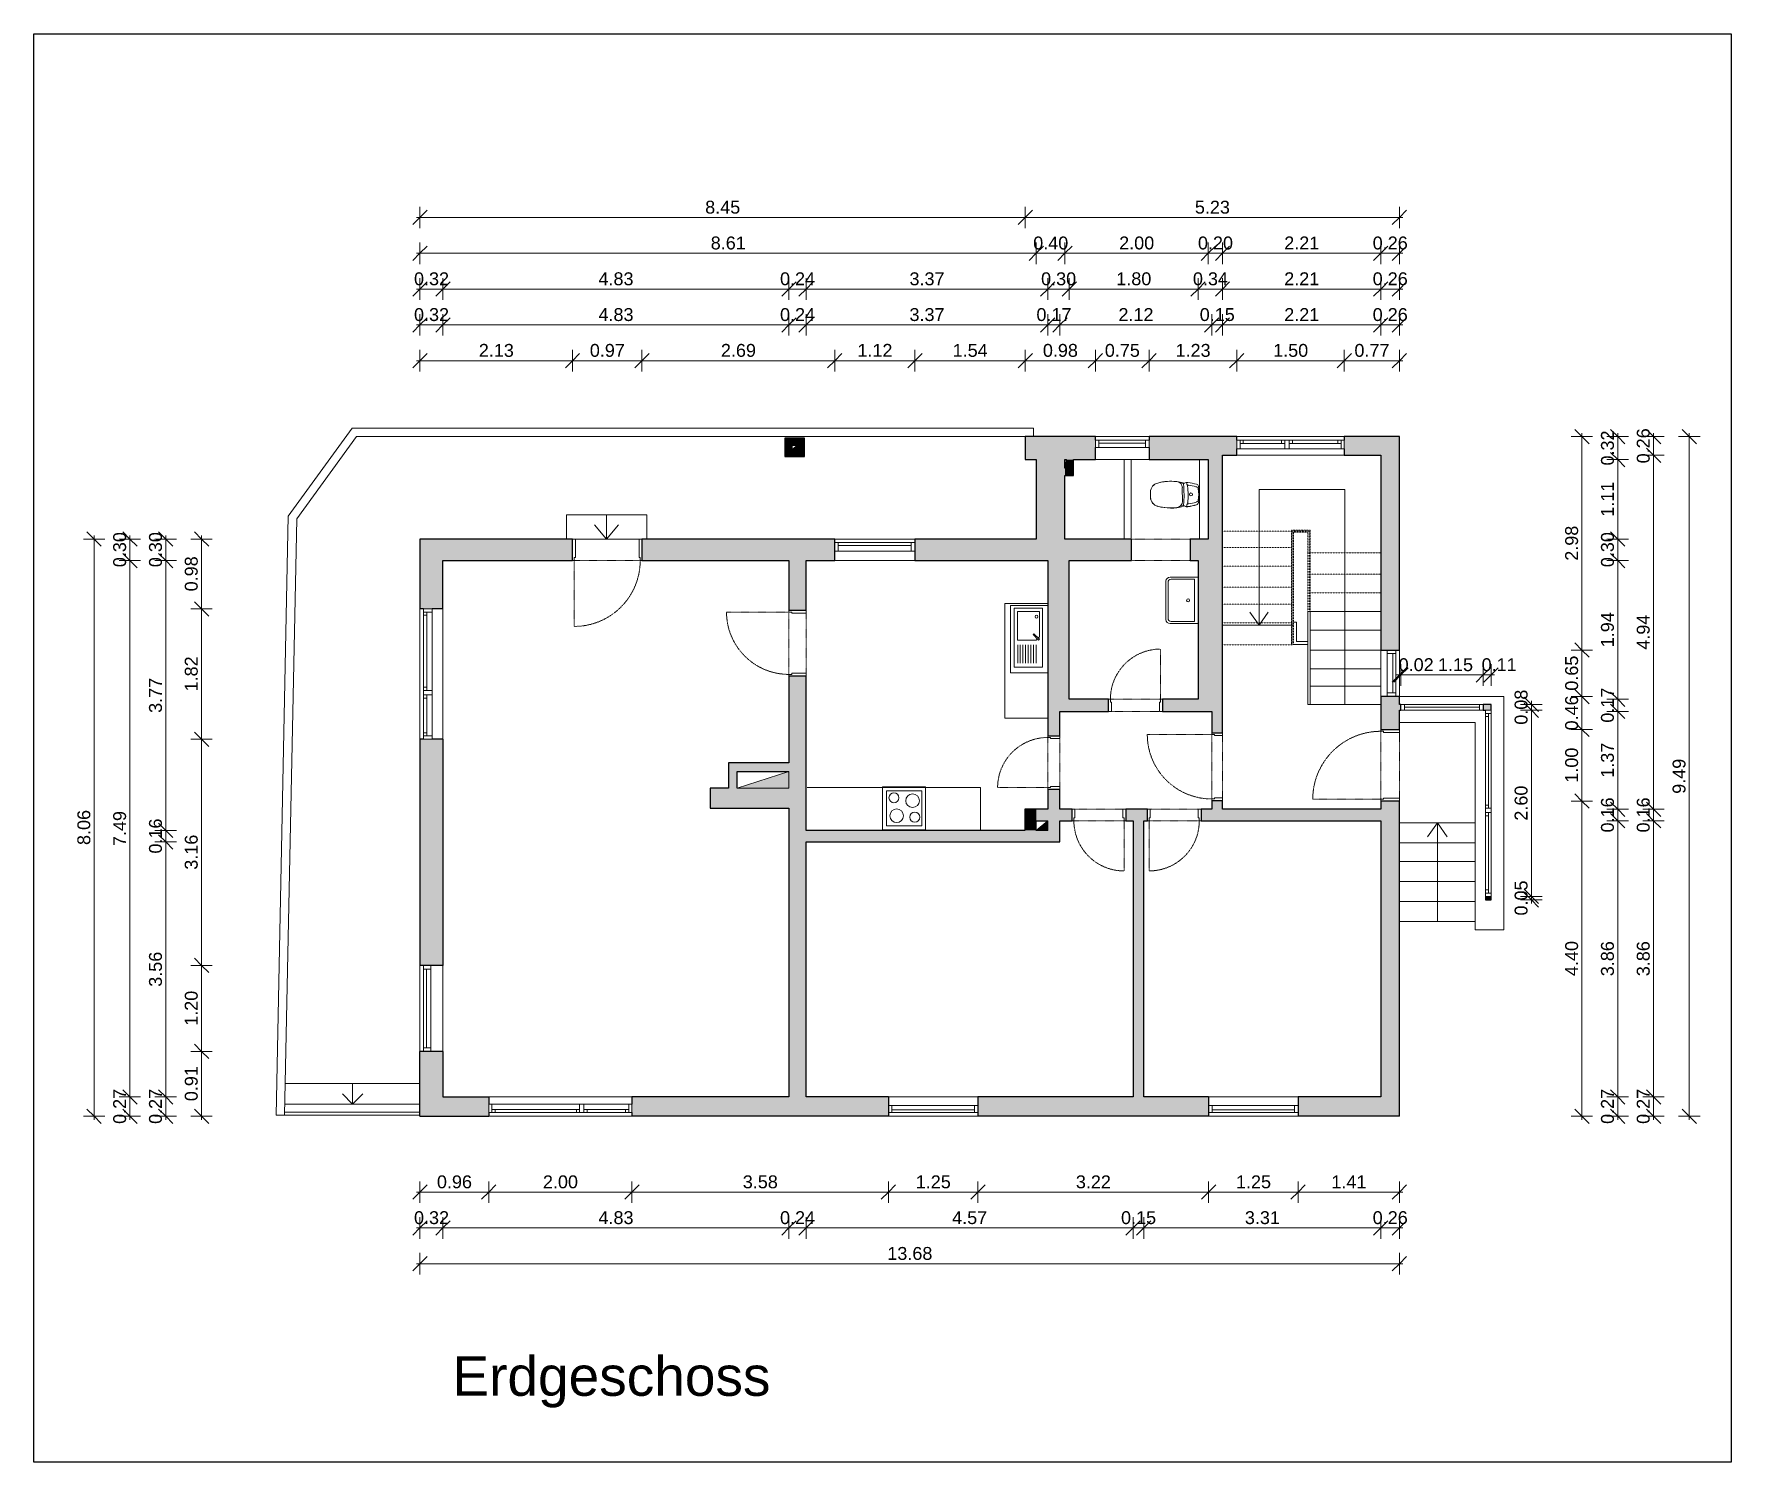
# Model space of a CAD drawing. Header units: metres. Extents: x -21 to 15208, y -63 to 7094.
# Drawn here: x 2292 to 4662, y 993 to 2988 of the extents above; entities that cross this region are included whole.
import ezdxf

# ---------------------------------------------------------------- set-up
doc = ezdxf.new("R2010")
doc.units = ezdxf.units.M
doc.header["$LTSCALE"] = 50
for name, pattern in [('Dash 1_5', [0.0012, 0.0006, -0.0006]), ('Dash dot', [0.005, 0.002, -0.0015, 0, -0.0015]), ('Overhead', [0.003969, 0.002381, -0.001587])]:
    doc.linetypes.add(name, pattern=pattern)
for name, color, linetype, lineweight in [('A-ANNO-DIMS', 250, 'Continuous', 5), ('A-ANNO-NOTE', 131, 'Continuous', 13), ('A-DETL', 250, 'Continuous', 9), ('A-DETL-GENF', 250, 'Continuous', 13), ('A-DETL-THIN', 250, 'Continuous', 9), ('A-DOOR-FRAM', 250, 'Continuous', 9), ('A-FLOR', 250, 'Continuous', 9), ('A-FLOR-HRAL', 250, 'Continuous', 9), ('A-FLOR-HRAL-MBND', 250, 'Overhead', 9), ('A-GLAZ', 250, 'Continuous', 9), ('I-WALL', 250, 'Continuous', 9), ('P-SANR-FIXT', 250, 'Continuous', 9), ('S-STRS', 250, 'Continuous', 9), ('S-STRS-MBND', 250, 'Overhead', 9)]:
    doc.layers.add(name, color=color, linetype=linetype, lineweight=lineweight)
doc.layers.add('A-WALL-PATT', color=7, linetype='Continuous', lineweight=9, true_color=0x3c424d)
doc.layers.add('ADS_Flächen', color=82, linetype='Continuous', plot=False)
doc.styles.add('Arial', font='arial.ttf')
doc.styles.add('Arial_1', font='arial.ttf')

msp = doc.modelspace()

# ---------------------------------------------------------------- texts
at = {"layer": 'A-ANNO-DIMS', "lineweight": 9, "char_height": 18, "attachment_point": 1, "line_spacing_factor": 0.941778, "style": 'Arial_1'}
for s, insert, width in [('8.45', (3229.6605, 2754.781), 58.314888), ('5.23', (3913.4441, 2754.781), 58.314888), ('8.61', (3237.4105, 2704.781), 58.314888), ('0.40', (3687.6941, 2704.781), 58.314888), ('2.00', (3807.6941, 2704.781), 58.314888), ('0.20', (3917.6941, 2704.781), 58.314888), ('2.21', (4038.1941, 2704.781), 58.314888), ('0.26', (4161.6941, 2704.781), 58.314888), ('0.32', (2823.1268, 2654.781), 58.314888), ('4.83', (3080.6605, 2654.781), 58.314888), ('0.24', (3334.1941, 2654.781), 58.314888), ('3.37', (3514.9419, 2654.781), 58.314888), ('0.30', (3698.6898, 2654.781), 58.314888), ('1.80', (3803.6919, 2654.781), 58.314888), ('0.34', (3910.6941, 2654.781), 58.314888), ('2.21', (4038.1941, 2654.781), 58.314888), ('0.26', (4161.6941, 2654.781), 58.314888), ('0.32', (2823.1268, 2604.781), 58.314888), ('4.83', (3080.6605, 2604.781), 58.314888), ('0.24', (3334.1941, 2604.781), 58.314888), ('3.37', (3514.9419, 2604.781), 58.314888), ('0.17', (3692.1898, 2604.781), 58.314888), ('2.12', (3806.6919, 2604.781), 58.314888), ('0.15', (3920.1941, 2604.781), 58.314888), ('2.21', (4038.1941, 2604.781), 58.314888), ('0.26', (4161.6941, 2604.781), 58.314888), ('2.13', (2913.6268, 2554.781), 58.314888), ('0.97', (3068.6268, 2554.781), 58.314888), ('2.69', (3251.6605, 2554.781), 58.314888), ('1.12', (3442.1941, 2554.781), 58.314888), ('1.54', (3575.1941, 2554.781), 58.314888), ('0.98', (3701.1941, 2554.781), 58.314888), ('0.75', (3787.6941, 2554.781), 58.314888), ('1.23', (3886.4441, 2554.781), 58.314888), ('1.50', (4022.6941, 2554.781), 58.314888), ('0.77', (4136.1941, 2554.781), 58.314888), ('0.02', (4197.9127, 2115.8397), 58.314888), ('1.15', (4252.8573, 2115.8397), 58.314888), ('0.11', (4313.7883, 2115.8397), 58.314888), ('0.96', (2855.1268, 1393.5908), 58.314888), ('2.00', (3003.1268, 1393.5908), 58.314888), ('3.58', (3282.1605, 1393.5908), 58.314888), ('1.25', (3523.6941, 1393.5908), 58.314888), ('3.22', (3747.2522, 1393.5908), 58.314888), ('1.25', (3970.8102, 1393.5908), 58.314888), ('1.41', (4104.0022, 1393.5908), 58.314888), ('0.32', (2823.1268, 1343.5908), 58.314888), ('4.83', (3080.6605, 1343.5908), 58.314888), ('0.24', (3334.1941, 1343.5908), 58.314888), ('4.57', (3574.5022, 1343.5908), 58.314888), ('0.15', (3810.3102, 1343.5908), 58.314888), ('3.31', (3983.2522, 1343.5908), 58.314888), ('0.26', (4161.6941, 1343.5908), 58.314888), ('13.68', (3483.9884, 1293.5908), 74.92785)]:
    msp.add_mtext(s, dxfattribs=dict(at, insert=insert, width=width))
at = {"layer": 'A-ANNO-DIMS', "lineweight": 9, "char_height": 18, "width": 58.314888, "attachment_point": 1, "rotation": 90, "line_spacing_factor": 0.941778, "style": 'Arial_1'}
for s, insert in [('0.32', (4480.4329, 2385.0074)), ('0.26', (4530.4329, 2388.0074)), ('1.11', (4480.4329, 2313.5074)), ('2.98', (4430.4329, 2252.0074)), ('0.30', (2403.094, 2243.0074)), ('0.30', (2453.094, 2243.0074)), ('0.30', (4480.4329, 2243.0074)), ('0.98', (2503.094, 2209.2574)), ('1.94', (4480.4329, 2131.1696)), ('4.94', (4530.4329, 2127.768)), ('1.82', (2503.094, 2069.5074)), ('0.65', (4430.4329, 2070.5074)), ('3.77', (2453.094, 2039.5242)), ('0.08', (4359.8533, 2023.0074)), ('0.46', (4430.4329, 2015.018)), ('0.17', (4480.4329, 2025.8319)), ('1.37', (4480.4329, 1948.9303)), ('1.00', (4430.4329, 1942.0286)), ('9.49', (4580.4329, 1926.5074)), ('2.60', (4359.8533, 1889.0074)), ('0.16', (4480.4329, 1872.5286)), ('0.16', (4530.4329, 1872.5286)), ('8.06', (2353.094, 1855.0074)), ('7.49', (2403.094, 1853.5074)), ('0.16', (2453.094, 1843.0411)), ('3.16', (2503.094, 1820.5074)), ('0.05', (4359.8533, 1756.5074)), ('4.40', (4430.4329, 1672.018)), ('3.86', (4480.4329, 1671.768)), ('3.86', (4530.4329, 1671.768)), ('3.56', (2453.094, 1657.0242)), ('1.20', (2503.094, 1602.5074)), ('0.91', (2503.094, 1497.2574)), ('0.27', (2403.094, 1465.5074)), ('0.27', (2453.094, 1465.5074)), ('0.27', (4480.4329, 1465.5074)), ('0.27', (4530.4329, 1465.5074))]:
    msp.add_mtext(s, dxfattribs=dict(at, insert=insert))

# ---------------------------------------------------------------- blocks, each defined once
blk = doc.blocks.new('A_Fixed - 1250-8082281-02 Erdgeschoss')
at = {"layer": 'A-GLAZ', "lineweight": 13}
for p, q in [((-47.8, 8.5), (-52.8, 8.5)), ((-47.8, -1.5), (-47.8, 8.5)), ((67.2, 8.5), (-47.8, 8.5)), ((-47.8, 8.5), (-47.8, 4.5)), ((-47.8, 4.5), (67.2, 4.5)), ((72.2, 8.5), (67.2, 8.5)), ((67.2, 8.5), (67.2, -1.5)), ((67.2, 4.5), (67.2, 8.5)), ((-52.8, -1.5), (-47.8, -1.5)), ((-47.8, -1.5), (67.2, -1.5)), ((67.2, -1.5), (72.2, -1.5))]:
    blk.add_line(p, q, dxfattribs=at)
blk = doc.blocks.new('025_E-Window Two Panel - 1550-8082770-02 Erdgeschoss')
at = {"layer": 'A-GLAZ'}
for p, q in [((-75, 8), (75, 8)), ((-75, -4), (-75, 8)), ((-75, 8), (75, 8)), ((-70.5, 8), (-70.5, -4)), ((-70.5, 3.5), (-8, 3.5)), ((-66, 8), (-66, 3.5)), ((-66, 8), (-12.5, 8)), ((-66, 3.5), (-12.5, 3.5)), ((-12.5, 8), (-12.5, 3.5)), ((-8, 8), (-8, -4)), ((-2, 8), (-2, -4)), ((-2, 3.5), (70.5, 3.5)), ((1.5, 8), (65, 8)), ((2.5, 8), (2.5, 3.5)), ((2.5, 3.5), (66, 3.5)), ((66, 8), (66, 3.5)), ((70.5, 8), (70.5, -4)), ((75, -4), (75, 8)), ((75, -4), (-75, -4)), ((-75, -4), (75, -4))]:
    blk.add_line(p, q, dxfattribs=at)
blk = doc.blocks.new('A_Fixed - 650-8084025-02 Erdgeschoss')
at = {"layer": 'A-GLAZ', "lineweight": 13}
for p, q in [((-52.8, 4), (-47.8, 4)), ((-47.8, 4), (-47.8, -8)), ((-47.8, 4), (7.2, 4)), ((7.2, 4), (12.2, 4)), ((7.2, -8), (7.2, 4)), ((-47.8, -8), (-52.8, -8)), ((-47.8, -4), (7.2, -4)), ((-47.8, -8), (-47.8, -4)), ((7.2, -8), (-47.8, -8)), ((7.2, -4), (7.2, -8)), ((12.2, -8), (7.2, -8))]:
    blk.add_line(p, q, dxfattribs=at)
blk = doc.blocks.new('A-Wash-basin - 400x600 2-6847758-02 Erdgeschoss')
at = {"layer": 'P-SANR-FIXT'}
for p, q in [((-32.5, 0), (-32.5, -39.2)), ((32.5, -39.2), (32.5, 0)), ((29.5, -5), (-29.5, -5)), ((-29.5, -37.7), (-29.5, -5)), ((29.5, -5), (29.5, -35.3)), ((-26.7, -45), (26.7, -45)), ((-25.2, -42), (25.2, -42)), ((29.5, -37.7), (29.5, -35.3))]:
    blk.add_line(p, q, dxfattribs=at)
blk.add_circle((0, -14), 2.15, dxfattribs=at)
for centre, radius, start, end in [((-26.7, -39.2), 5.78, 180, 270), ((-25.2, -37.7), 4.28, 180, 270), ((25.2, -37.7), 4.28, 270, 0), ((26.7, -39.2), 5.78, 270, 360)]:
    blk.add_arc(centre, radius, start, end, dxfattribs=at)
blk = doc.blocks.new('A-Toilet-Floor Ifo - A-Toilet-Floor Ifo-6430603-02 Erdgeschoss')
at = {"layer": 'P-SANR-FIXT'}
for p, q in [((-17, -23.3), (-16.1, -26)), ((-17, -23.3), (-16.1, -26)), ((-13.4, -21.5), (-15.5, -22.8)), ((-10.8, -5), (10.2, -5)), ((-0.1, -5), (-0.3, -5)), ((13, -21.3), (15.1, -22.6)), ((13, -21.3), (15.1, -22.6)), ((15.6, -25.8), (16.6, -23.1)), ((15.7, -26.2), (16.8, -23.2)), ((-15.7, -26.6), (-16.6, -31.9)), ((9.3, -28.5), (-9.8, -28.6)), ((15.3, -26.5), (16.2, -31.7))]:
    blk.add_line(p, q, dxfattribs=at)
blk.add_circle((-0.4, -16.5), 2, dxfattribs=at)
for centre, radius, start, end in [((-12.5, -21.8), 4.72, 167.4119, 197.4582), ((-12.5, -21.8), 4.72, 167.4119, 197.4582), ((70.3, -33.6), 88.4, 163.7578, 171.6673), ((70.3, -33.6), 88.4, 163.7578, 171.6673), ((-11, -9.7), 3.62, 100.8651, 168.0131), ((-11, -9.7), 3.62, 100.8651, 168.0131), ((-12.2, -20.2), 1.06, 171.1494, 292.0965), ((82.1, -34.9), 96.5, 164.7668, 171.1494), ((0.2, -132), 111.5, 84.2628, 96.2528), ((0, -66.7), 61.7, 90.2681, 100.8651), ((0, -66.7), 61.7, 90.2681, 100.8651), ((-7.7, -9.9), 3.35, 104.4695, 172.6371), ((-0.2, -39.1), 33.5, 76.0583, 104.4695), ((0, -66.7), 61.7, 79.549, 90.2681), ((0, -66.7), 61.7, 79.6626, 90.2681), ((7.1, -9.9), 3.35, 7.8906, 76.0583), ((-82.4, -35.6), 96.5, 9.3783, 15.7609), ((10.4, -9.6), 3.62, 12.5146, 79.6626), ((10.7, -9.6), 3.62, 12.2507, 82.4295), ((11.7, -20.1), 1.06, 248.4312, 9.3783), ((-70.7, -34.3), 88.4, 8.8604, 16.7699), ((-70.5, -34), 88.4, 8.5966, 16.5061), ((12, -21.7), 4.72, 343.0695, 13.1158), ((12.3, -21.8), 4.72, 342.8057, 12.8519), ((51.6, -44.2), 70.4, 173.5784, 195.4372), ((51.7, -44.4), 70.4, 165.874, 195.1734), ((-9.7, -37.3), 8.75, 90.2639, 173.5784), ((0, -162), 135.8, 96.299, 97.0173), ((-14.7, -25.7), 1.39, 192.5664, 261.9924), ((-14.7, -25.7), 1.39, 192.5664, 276.325), ((0.4, -162), 135.8, 84.2027, 96.325), ((9.4, -37.2), 8.75, 6.9493, 90.2639), ((14.3, -25.5), 1.39, 264.2027, 347.9613), ((14.5, -25.6), 1.39, 263.9388, 334.1569), ((0, -162), 135.8, 82.9827, 83.9388), ((-51.8, -44.7), 70.4, 345.0905, 6.9493), ((-51.7, -44.4), 70.4, 344.8266, 14.126), ((-3.2, -59.7), 13.5, 193.7897, 266.8248), ((-3.2, -59.7), 13.5, 194.0536, 267.0887), ((3.1, -59.6), 13.5, 273.439, 346.4741), ((3.2, -59.7), 13.5, 273.1752, 346.2103), ((0, -2.8), 70.4, 266.8248, 273.1752), ((-0.3, -2.8), 70.4, 267.0887, 273.439)]:
    blk.add_arc(centre, radius, start, end, dxfattribs=at)
blk = doc.blocks.new('A_Fixed - 750-8085052-02 Erdgeschoss')
at = {"layer": 'A-GLAZ', "lineweight": 13}
for p, q in [((-52.8, -1), (-47.8, -1)), ((-52.8, -11), (-52.8, -1)), ((-47.8, -11), (-52.8, -11)), ((-47.8, -1), (-47.8, -11)), ((-47.8, -1), (17.2, -1)), ((-47.8, -7), (17.2, -7)), ((-47.8, -11), (-47.8, -7)), ((17.2, -11), (-47.8, -11)), ((17.2, -1), (22.2, -1)), ((17.2, -11), (17.2, -1)), ((17.2, -7), (17.2, -11)), ((22.2, -11), (17.2, -11)), ((22.2, -1), (22.2, -11))]:
    blk.add_line(p, q, dxfattribs=at)
blk = doc.blocks.new('A_Fixed - 1150-8085671-02 Erdgeschoss')
at = {"layer": 'A-GLAZ', "lineweight": 13}
for p, q in [((-47.8, 10), (-52.8, 10)), ((-47.8, -2), (-47.8, 10)), ((54.2, 10), (-47.8, 10)), ((-47.8, 10), (-47.8, 6)), ((-47.8, 6), (54.2, 6)), ((59.2, 10), (54.2, 10)), ((54.2, 10), (54.2, -2)), ((54.2, 6), (54.2, 10)), ((-52.8, -2), (-47.8, -2)), ((-47.8, -2), (54.2, -2)), ((54.2, -2), (59.2, -2))]:
    blk.add_line(p, q, dxfattribs=at)
blk = doc.blocks.new('025_E-Window Two Panel - 1800 10-8086736-02 Erdgeschoss')
at = {"layer": 'A-GLAZ'}
for p, q in [((-91, 11), (91, 11)), ((-91, -1), (-91, 11)), ((-91, 11), (91, 11)), ((-86.5, 11), (-86.5, -1)), ((-86.5, 6.5), (-29, 6.5)), ((-82, 11), (-82, 6.5)), ((-82, 11), (-33.5, 11)), ((-82, 6.5), (-33.5, 6.5)), ((-33.5, 11), (-33.5, 6.5)), ((-29, 11), (-29, -1)), ((-23, 11), (-23, -1)), ((-23, 6.5), (86.5, 6.5)), ((-19.5, 11), (81, 11)), ((-18.5, 11), (-18.5, 6.5)), ((-18.5, 6.5), (82, 6.5)), ((82, 11), (82, 6.5)), ((86.5, 11), (86.5, -1)), ((91, -1), (91, 11)), ((91, -1), (-91, -1)), ((-91, -1), (91, -1))]:
    blk.add_line(p, q, dxfattribs=at)
blk = doc.blocks.new('025_E-Window Two Panel - 2000 4-8086894-02 Erdgeschoss')
at = {"layer": 'A-GLAZ'}
for p, q in [((-100, 8.5), (100, 8.5)), ((-100, -3.5), (-100, 8.5)), ((-100, 8.5), (100, 8.5)), ((-95.5, 8.5), (-95.5, -3.5)), ((-95.5, 4), (-33, 4)), ((-91, 8.5), (-91, 4)), ((-91, 8.5), (-37.5, 8.5)), ((-91, 4), (-37.5, 4)), ((-37.5, 8.5), (-37.5, 4)), ((-33, 8.5), (-33, -3.5)), ((-27, 8.5), (-27, -3.5)), ((-27, 4), (95.5, 4)), ((-23.5, 8.5), (90, 8.5)), ((-22.5, 8.5), (-22.5, 4)), ((-22.5, 4), (91, 4)), ((91, 8.5), (91, 4)), ((95.5, 8.5), (95.5, -3.5)), ((100, -3.5), (100, 8.5)), ((100, -3.5), (-100, -3.5)), ((-100, -3.5), (100, -3.5))]:
    blk.add_line(p, q, dxfattribs=at)
blk = doc.blocks.new('A_Fixed - 1200-8087066-02 Erdgeschoss')
at = {"layer": 'A-GLAZ', "lineweight": 13}
for p, q in [((-47.8, 11), (-52.8, 11)), ((-52.8, 1), (-47.8, 1)), ((-47.8, 1), (-47.8, 11)), ((62.2, 11), (-47.8, 11)), ((-47.8, 11), (-47.8, 7)), ((-47.8, 7), (62.2, 7)), ((-47.8, 1), (62.2, 1)), ((67.2, 11), (62.2, 11)), ((62.2, 11), (62.2, 1)), ((62.2, 7), (62.2, 11)), ((62.2, 1), (67.2, 1))]:
    blk.add_line(p, q, dxfattribs=at)
blk = doc.blocks.new('025_E-Window Two Panel - 2600 3-8088181-02 Erdgeschoss')
at = {"layer": 'A-GLAZ'}
for p, q in [((-130, 4), (130, 4)), ((-130, -4), (-130, 4)), ((-130, 4), (130, 4)), ((-125.5, 4), (-125.5, -4)), ((-121, 4), (-121, -0.5)), ((-121, 4), (-17.5, 4)), ((-17.5, 4), (-17.5, -0.5)), ((-13, 4), (-13, -4)), ((-7, 4), (-7, -4)), ((-3.5, 4), (120, 4)), ((-2.5, 4), (-2.5, -0.5)), ((121, 4), (121, -0.5)), ((125.5, 4), (125.5, -4)), ((130, -4), (130, 4)), ((130, -4), (-130, -4)), ((-130, -4), (130, -4)), ((-125.5, -0.5), (-13, -0.5)), ((-121, -0.5), (-17.5, -0.5)), ((-7, -0.5), (125.5, -0.5)), ((-2.5, -0.5), (121, -0.5))]:
    blk.add_line(p, q, dxfattribs=at)
blk = doc.blocks.new('A_Fixed - 1050111-8088382-02 Erdgeschoss')
at = {"layer": 'A-GLAZ', "lineweight": 13}
for p, q in [((-47.8, 4), (-52.8, 4)), ((-47.8, -4), (-47.8, 4)), ((57.2, 4), (-47.8, 4)), ((-47.8, 4), (-47.8, 0)), ((-47.8, 0), (57.2, 0)), ((62.2, 4), (57.2, 4)), ((57.2, 4), (57.2, -4)), ((57.2, 0), (57.2, 4)), ((-52.8, -4), (-47.8, -4)), ((-47.8, -4), (57.2, -4)), ((57.2, -4), (62.2, -4))]:
    blk.add_line(p, q, dxfattribs=at)
blk = doc.blocks.new('A-wallopening - 910x2100-8084466-02 Erdgeschoss')
at = {"layer": 'A-DETL', "linetype": 'Dash 1_5'}
for p, q in [((-34.3, 15), (47.7, 15)), ((-34.3, -15), (47.7, -15))]:
    blk.add_line(p, q, dxfattribs=at)
blk = doc.blocks.new('Plan Text - Erdgeschoss-4034274-02 Erdgeschoss')
at = {"layer": 'A-ANNO-NOTE', "lineweight": 5, "insert": (0.133, -0.302), "char_height": 0.55, "width": 5.43544, "attachment_point": 1, "style": 'Arial'}
blk.add_mtext('Erdgeschoss', dxfattribs=at)

# ---------------------------------------------------------------- hatches: boundary and pattern name
at = {"layer": 'A-DETL-GENF'}
for points in [[(3351.1087, 2407.3924), (3358.4194, 2407.3924), (3358.4194, 2413.3924)], [(3731.992, 2381.2519), (3733.992, 2381.2519), (3733.992, 2393.3052)], [(3346.492, 1934.3427), (3346.492, 1957.7868), (3274.1663, 1934.3427)], [(3691.992, 1875.339), (3707.9877, 1875.339), (3707.9877, 1888.8265)]]:
    msp.add_hatch(color=256, dxfattribs=at).paths.add_polyline_path(points)
at = {"layer": 'A-WALL-PATT'}
for points in [[(3351.1087, 2407.3924), (3351.1087, 2423.3924), (3341.1087, 2423.3924), (3341.1087, 2407.3924)], [(3351.1087, 2413.3924), (3358.4194, 2413.3924), (3358.4194, 2423.3924), (3351.1087, 2423.3924)], [(3368.4194, 2397.3924), (3368.4194, 2423.3924), (3358.4194, 2423.3924), (3358.4194, 2397.3924)], [(3358.4194, 2397.3924), (3358.4194, 2407.3924), (3341.1087, 2407.3924), (3341.1087, 2397.3924), (3351.1087, 2397.3924)], [(3731.992, 2282.3052), (3731.992, 2393.3052), (3691.992, 2393.3052), (3691.992, 2282.3052)], [(3743.992, 2381.2519), (3743.992, 2393.3052), (3733.992, 2393.3052), (3733.992, 2381.2519)], [(3951.992, 2282.3052), (3951.992, 2399.3052), (3941.992, 2399.3052), (3941.992, 2393.3052), (3931.992, 2393.3052), (3931.992, 2282.3052)], [(3743.992, 2371.2519), (3743.992, 2381.2519), (3731.992, 2381.2519), (3731.992, 2371.2519), (3733.992, 2371.2519)], [(3737.9877, 2050.1298), (3737.9877, 2252.3052), (3707.9877, 2252.3052), (3707.9877, 2050.1298), (3724.9877, 2050.1298)], [(3951.992, 2050.1298), (3951.992, 2252.3052), (3917.992, 2252.3052), (3917.992, 2050.1298), (3936.992, 2050.1298)], [(3262.1663, 1934.3427), (3274.1663, 1934.3427), (3274.1663, 1969.7868), (3262.1663, 1969.7868), (3262.1663, 1937.174)], [(3346.492, 1957.7868), (3346.492, 1969.7868), (3274.1663, 1969.7868), (3274.1663, 1957.7868)], [(3346.492, 1906.3427), (3346.492, 1934.3427), (3236.5897, 1934.3427), (3236.5897, 1906.3427), (3274.1663, 1906.3427)], [(3691.992, 1875.339), (3691.992, 1904.8265), (3675.992, 1904.8265), (3675.992, 1875.339)], [(3707.9877, 1859.339), (3707.9877, 1875.339), (3370.492, 1875.339), (3370.492, 1859.339), (3691.992, 1859.339)], [(3827.1081, 1503.3052), (3842.1081, 1503.3052), (3842.1081, 1888.8265), (3827.1081, 1888.8265)], [(4318.992, 1778.3052), (4326.992, 1778.3052), (4326.992, 1783.3052), (4318.992, 1783.3052)], [(2863.4247, 1476.3052), (2863.4247, 1516.5065), (2858.3395, 1516.5065), (2858.3395, 1476.3052)], [(2863.4247, 1476.3052), (2927.4247, 1476.3052), (2927.4247, 1503.3052), (2863.4247, 1503.3052), (2863.4247, 1481.3052)]]:
    msp.add_hatch(color=256, dxfattribs=at).paths.add_polyline_path(points)
h = msp.add_hatch(color=256, dxfattribs=at)
h.paths.add_polyline_path([(3849.492, 2393.3052), (3941.992, 2393.3052), (3941.992, 2425.3052), (3849.492, 2425.3052), (3849.492, 2410.3052)])
h.paths.add_polyline_path([(3733.992, 2393.3052), (3774.492, 2393.3052), (3774.492, 2425.3052), (3676.492, 2425.3052), (3676.492, 2393.3052), (3731.992, 2393.3052)])
h = msp.add_hatch(color=256, dxfattribs=at)
h.paths.add_polyline_path([(4142.3095, 2399.3052), (4172.992, 2399.3052), (4172.992, 2425.3052), (4121.992, 2425.3052), (4121.992, 2399.3052)])
h.paths.add_polyline_path([(3941.992, 2399.3052), (3971.992, 2399.3052), (3971.992, 2425.3052), (3941.992, 2425.3052)])
h = msp.add_hatch(color=256, dxfattribs=at)
h.paths.add_polyline_path([(4172.992, 1503.3052), (4198.992, 1503.3052), (4198.992, 1916.3265), (4172.992, 1916.3265), (4172.992, 1888.8265)])
h.paths.add_polyline_path([(4198.992, 2016.3265), (4198.992, 2062.3052), (4172.992, 2062.3052), (4172.992, 2016.3265)])
h.paths.add_polyline_path([(4172.992, 2127.3052), (4198.992, 2127.3052), (4198.992, 2425.3052), (4172.992, 2425.3052), (4172.992, 2399.3052)])
h = msp.add_hatch(color=256, dxfattribs=at)
h.paths.add_polyline_path([(2843.1866, 1476.3052), (2858.3395, 1476.3052), (2858.3395, 1516.5065), (2863.4247, 1516.5065), (2863.4247, 1566.8052), (2831.4247, 1566.8052), (2831.4247, 1476.3052)])
h.paths.add_polyline_path([(2843.1866, 1686.8052), (2863.4247, 1686.8052), (2863.4247, 2002.8052), (2831.4247, 2002.8052), (2831.4247, 1686.8052)])
h.paths.add_polyline_path([(2831.4247, 2184.8052), (2863.4247, 2184.8052), (2863.4247, 2282.3052), (2831.4247, 2282.3052)])
h = msp.add_hatch(color=256, dxfattribs=at)
h.paths.add_polyline_path([(3951.992, 2252.3052), (3951.992, 2282.3052), (3906.8875, 2282.3052), (3906.8875, 2252.3052), (3917.992, 2252.3052)])
h.paths.add_polyline_path([(3522.492, 2252.3052), (3824.8875, 2252.3052), (3824.8875, 2282.3052), (3522.492, 2282.3052)])
h.paths.add_polyline_path([(3141.4247, 2252.3052), (3410.492, 2252.3052), (3410.492, 2282.3052), (3141.4247, 2282.3052)])
h.paths.add_polyline_path([(2863.4247, 2252.3052), (3044.4247, 2252.3052), (3044.4247, 2282.3052), (2863.4247, 2282.3052)])
h = msp.add_hatch(color=256, dxfattribs=at)
h.paths.add_polyline_path([(3370.492, 1503.3052), (3370.492, 2090.8052), (3346.492, 2090.8052), (3346.492, 1503.3052)])
h.paths.add_polyline_path([(3370.492, 2182.8052), (3370.492, 2252.3052), (3346.492, 2252.3052), (3346.492, 2182.8052)])
h = msp.add_hatch(color=256, dxfattribs=at)
h.paths.add_polyline_path([(3724.9877, 1859.339), (3724.9877, 1932.6298), (3707.9877, 1932.6298), (3707.9877, 1859.339)])
h.paths.add_polyline_path([(3724.9877, 2007.6298), (3724.9877, 2050.1298), (3707.9877, 2050.1298), (3707.9877, 2007.6298)])
h = msp.add_hatch(color=256, dxfattribs=at)
h.paths.add_polyline_path([(3936.992, 2041.6298), (3936.992, 2050.1298), (3917.992, 2050.1298), (3917.992, 2058.6298), (3867.992, 2058.6298), (3867.992, 2041.6298)])
h.paths.add_polyline_path([(3724.9877, 2041.6298), (3792.992, 2041.6298), (3792.992, 2058.6298), (3737.9877, 2058.6298), (3737.9877, 2050.1298), (3724.9877, 2050.1298)])
h = msp.add_hatch(color=256, dxfattribs=at)
h.paths.add_polyline_path([(3936.992, 1904.8265), (3951.992, 1904.8265), (3951.992, 1916.8265), (3936.992, 1916.8265)])
h.paths.add_polyline_path([(3936.992, 2011.8265), (3951.992, 2011.8265), (3951.992, 2050.1298), (3936.992, 2050.1298), (3936.992, 2041.6298)])
h = msp.add_hatch(color=256, dxfattribs=at)
h.paths.add_polyline_path([(4198.992, 2043.3052), (4200.992, 2043.3052), (4200.992, 2051.3052), (4198.992, 2051.3052)])
h.paths.add_polyline_path([(4315.992, 2043.3052), (4326.992, 2043.3052), (4326.992, 2051.3052), (4315.992, 2051.3052)])
h = msp.add_hatch(color=256, dxfattribs=at)
h.paths.add_polyline_path([(4172.992, 1888.8265), (4172.992, 1904.8265), (3922.05, 1904.8265), (3922.05, 1888.8265), (4142.3095, 1888.8265)])
h.paths.add_polyline_path([(3707.9877, 1888.8265), (3707.9877, 1904.8265), (3691.992, 1904.8265), (3691.992, 1888.8265)])
h.paths.add_polyline_path([(3724.9877, 1888.8265), (3741.992, 1888.8265), (3741.992, 1904.8265), (3724.9877, 1904.8265)])
h.paths.add_polyline_path([(3816.992, 1888.8265), (3847.05, 1888.8265), (3847.05, 1904.8265), (3816.992, 1904.8265)])
h = msp.add_hatch(color=256, dxfattribs=at)
h.paths.add_polyline_path([(4142.3095, 1476.3052), (4198.992, 1476.3052), (4198.992, 1503.3052), (4057.6081, 1503.3052), (4057.6081, 1476.3052)])
h.paths.add_polyline_path([(3167.9674, 1476.3052), (3485.492, 1476.3052), (3485.492, 1503.3052), (3127.4247, 1503.3052), (3127.4247, 1476.3052)])
h.paths.add_polyline_path([(3610.492, 1476.3052), (3932.6081, 1476.3052), (3932.6081, 1503.3052), (3610.492, 1503.3052)])

# ---------------------------------------------------------------- linework, layer by layer
at = {"layer": 'A-ANNO-DIMS', "lineweight": 9}
for p, q in [((2831.4247, 2731.4129), (2821.4247, 2721.4129)), ((2826.4247, 2731.4129), (3676.492, 2731.4129)), ((2831.4247, 2731.4129), (2831.4247, 2746.4129)), ((2831.4247, 2731.4129), (2841.4247, 2741.4129)), ((2831.4247, 2731.4129), (2831.4247, 2716.4129)), ((3676.492, 2731.4129), (3666.492, 2721.4129)), ((3676.492, 2731.4129), (3666.492, 2721.4129)), ((3676.492, 2731.4129), (3676.492, 2746.4129)), ((3676.492, 2731.4129), (3676.492, 2746.4129)), ((3676.492, 2731.4129), (3686.492, 2741.4129)), ((3676.492, 2731.4129), (3686.492, 2741.4129)), ((3676.492, 2731.4129), (3676.492, 2716.4129)), ((3676.492, 2731.4129), (4203.992, 2731.4129)), ((3676.492, 2731.4129), (3676.492, 2716.4129)), ((4198.992, 2731.4129), (4188.992, 2721.4129)), ((4198.992, 2731.4129), (4198.992, 2746.4129)), ((4198.992, 2731.4129), (4208.992, 2741.4129)), ((4198.992, 2731.4129), (4198.992, 2716.4129)), ((2831.4247, 2681.4129), (2821.4247, 2671.4129)), ((2826.4247, 2681.4129), (3691.992, 2681.4129)), ((2831.4247, 2681.4129), (2831.4247, 2696.4129)), ((2831.4247, 2681.4129), (2841.4247, 2691.4129)), ((2831.4247, 2681.4129), (2831.4247, 2666.4129)), ((3691.992, 2681.4129), (3681.992, 2671.4129)), ((3691.992, 2681.4129), (3681.992, 2671.4129)), ((3691.992, 2681.4129), (3691.992, 2696.4129)), ((3691.992, 2681.4129), (3691.992, 2696.4129)), ((3691.992, 2681.4129), (3701.992, 2691.4129)), ((3691.992, 2681.4129), (3701.992, 2691.4129)), ((3691.992, 2681.4129), (3691.992, 2666.4129)), ((3691.992, 2681.4129), (3731.992, 2681.4129)), ((3691.992, 2681.4129), (3691.992, 2666.4129)), ((3731.992, 2681.4129), (3721.992, 2671.4129)), ((3731.992, 2681.4129), (3721.992, 2671.4129)), ((3731.992, 2681.4129), (3731.992, 2696.4129)), ((3731.992, 2681.4129), (3731.992, 2696.4129)), ((3731.992, 2681.4129), (3741.992, 2691.4129)), ((3731.992, 2681.4129), (3741.992, 2691.4129)), ((3731.992, 2681.4129), (3731.992, 2666.4129)), ((3731.992, 2681.4129), (3931.992, 2681.4129)), ((3731.992, 2681.4129), (3731.992, 2666.4129)), ((3931.992, 2681.4129), (3921.992, 2671.4129)), ((3931.992, 2681.4129), (3921.992, 2671.4129)), ((3931.992, 2681.4129), (3931.992, 2696.4129)), ((3931.992, 2681.4129), (3931.992, 2696.4129)), ((3931.992, 2681.4129), (3941.992, 2691.4129)), ((3931.992, 2681.4129), (3941.992, 2691.4129)), ((3931.992, 2681.4129), (3931.992, 2666.4129)), ((3931.992, 2681.4129), (3951.992, 2681.4129)), ((3931.992, 2681.4129), (3931.992, 2666.4129)), ((3951.992, 2681.4129), (3941.992, 2671.4129)), ((3951.992, 2681.4129), (3941.992, 2671.4129)), ((3951.992, 2681.4129), (3951.992, 2696.4129)), ((3951.992, 2681.4129), (3951.992, 2696.4129)), ((3951.992, 2681.4129), (3961.992, 2691.4129)), ((3951.992, 2681.4129), (3961.992, 2691.4129)), ((3951.992, 2681.4129), (3951.992, 2666.4129)), ((3951.992, 2681.4129), (4172.992, 2681.4129)), ((3951.992, 2681.4129), (3951.992, 2666.4129)), ((4172.992, 2681.4129), (4162.992, 2671.4129)), ((4172.992, 2681.4129), (4162.992, 2671.4129)), ((4172.992, 2681.4129), (4172.992, 2696.4129)), ((4172.992, 2681.4129), (4172.992, 2696.4129)), ((4172.992, 2681.4129), (4182.992, 2691.4129)), ((4172.992, 2681.4129), (4182.992, 2691.4129)), ((4172.992, 2681.4129), (4172.992, 2666.4129)), ((4172.992, 2681.4129), (4203.992, 2681.4129)), ((4172.992, 2681.4129), (4172.992, 2666.4129)), ((4198.992, 2681.4129), (4188.992, 2671.4129)), ((4198.992, 2681.4129), (4198.992, 2696.4129)), ((4198.992, 2681.4129), (4208.992, 2691.4129)), ((4198.992, 2681.4129), (4198.992, 2666.4129)), ((2831.4247, 2631.4129), (2821.4247, 2621.4129)), ((2826.4247, 2631.4129), (2863.4247, 2631.4129)), ((2831.4247, 2631.4129), (2831.4247, 2646.4129)), ((2831.4247, 2631.4129), (2841.4247, 2641.4129)), ((2831.4247, 2631.4129), (2831.4247, 2616.4129)), ((2863.4247, 2631.4129), (2853.4247, 2621.4129)), ((2863.4247, 2631.4129), (2853.4247, 2621.4129)), ((2863.4247, 2631.4129), (2863.4247, 2646.4129)), ((2863.4247, 2631.4129), (2863.4247, 2646.4129)), ((2863.4247, 2631.4129), (2873.4247, 2641.4129)), ((2863.4247, 2631.4129), (2873.4247, 2641.4129)), ((2863.4247, 2631.4129), (2863.4247, 2616.4129)), ((2863.4247, 2631.4129), (3346.492, 2631.4129)), ((2863.4247, 2631.4129), (2863.4247, 2616.4129)), ((3346.492, 2631.4129), (3336.492, 2621.4129)), ((3346.492, 2631.4129), (3336.492, 2621.4129)), ((3346.492, 2631.4129), (3346.492, 2646.4129)), ((3346.492, 2631.4129), (3346.492, 2646.4129)), ((3346.492, 2631.4129), (3356.492, 2641.4129)), ((3346.492, 2631.4129), (3356.492, 2641.4129)), ((3346.492, 2631.4129), (3346.492, 2616.4129)), ((3346.492, 2631.4129), (3370.492, 2631.4129)), ((3346.492, 2631.4129), (3346.492, 2616.4129)), ((3370.492, 2631.4129), (3360.492, 2621.4129)), ((3370.492, 2631.4129), (3360.492, 2621.4129)), ((3370.492, 2631.4129), (3370.492, 2646.4129)), ((3370.492, 2631.4129), (3370.492, 2646.4129)), ((3370.492, 2631.4129), (3380.492, 2641.4129)), ((3370.492, 2631.4129), (3380.492, 2641.4129)), ((3370.492, 2631.4129), (3370.492, 2616.4129)), ((3370.492, 2631.4129), (3707.9877, 2631.4129)), ((3370.492, 2631.4129), (3370.492, 2616.4129)), ((3707.9877, 2631.4129), (3697.9877, 2621.4129)), ((3707.9877, 2631.4129), (3697.9877, 2621.4129)), ((3707.9877, 2631.4129), (3707.9877, 2646.4129)), ((3707.9877, 2631.4129), (3707.9877, 2646.4129)), ((3707.9877, 2631.4129), (3717.9877, 2641.4129)), ((3707.9877, 2631.4129), (3717.9877, 2641.4129)), ((3707.9877, 2631.4129), (3707.9877, 2616.4129)), ((3707.9877, 2631.4129), (3737.9877, 2631.4129)), ((3707.9877, 2631.4129), (3707.9877, 2616.4129)), ((3737.9877, 2631.4129), (3727.9877, 2621.4129)), ((3737.9877, 2631.4129), (3727.9877, 2621.4129)), ((3737.9877, 2631.4129), (3737.9877, 2646.4129)), ((3737.9877, 2631.4129), (3737.9877, 2646.4129)), ((3737.9877, 2631.4129), (3747.9877, 2641.4129)), ((3737.9877, 2631.4129), (3747.9877, 2641.4129)), ((3737.9877, 2631.4129), (3737.9877, 2616.4129)), ((3737.9877, 2631.4129), (3917.992, 2631.4129)), ((3737.9877, 2631.4129), (3737.9877, 2616.4129)), ((3917.992, 2631.4129), (3907.992, 2621.4129)), ((3917.992, 2631.4129), (3907.992, 2621.4129)), ((3917.992, 2631.4129), (3917.992, 2646.4129)), ((3917.992, 2631.4129), (3917.992, 2646.4129)), ((3917.992, 2631.4129), (3927.992, 2641.4129)), ((3917.992, 2631.4129), (3927.992, 2641.4129)), ((3917.992, 2631.4129), (3917.992, 2616.4129)), ((3917.992, 2631.4129), (3951.992, 2631.4129)), ((3917.992, 2631.4129), (3917.992, 2616.4129)), ((3951.992, 2631.4129), (3941.992, 2621.4129)), ((3951.992, 2631.4129), (3941.992, 2621.4129)), ((3951.992, 2631.4129), (3951.992, 2646.4129)), ((3951.992, 2631.4129), (3951.992, 2646.4129)), ((3951.992, 2631.4129), (3961.992, 2641.4129)), ((3951.992, 2631.4129), (3961.992, 2641.4129)), ((3951.992, 2631.4129), (3951.992, 2616.4129)), ((3951.992, 2631.4129), (4172.992, 2631.4129)), ((3951.992, 2631.4129), (3951.992, 2616.4129)), ((4172.992, 2631.4129), (4162.992, 2621.4129)), ((4172.992, 2631.4129), (4162.992, 2621.4129)), ((4172.992, 2631.4129), (4172.992, 2646.4129)), ((4172.992, 2631.4129), (4172.992, 2646.4129)), ((4172.992, 2631.4129), (4182.992, 2641.4129)), ((4172.992, 2631.4129), (4182.992, 2641.4129)), ((4172.992, 2631.4129), (4172.992, 2616.4129)), ((4172.992, 2631.4129), (4203.992, 2631.4129)), ((4172.992, 2631.4129), (4172.992, 2616.4129)), ((4198.992, 2631.4129), (4188.992, 2621.4129)), ((4198.992, 2631.4129), (4198.992, 2646.4129)), ((4198.992, 2631.4129), (4208.992, 2641.4129)), ((4198.992, 2631.4129), (4198.992, 2616.4129)), ((2831.4247, 2581.4129), (2831.4247, 2596.4129)), ((2831.4247, 2581.4129), (2841.4247, 2591.4129)), ((2863.4247, 2581.4129), (2863.4247, 2596.4129)), ((2863.4247, 2581.4129), (2863.4247, 2596.4129)), ((2863.4247, 2581.4129), (2873.4247, 2591.4129)), ((2863.4247, 2581.4129), (2873.4247, 2591.4129)), ((3346.492, 2581.4129), (3346.492, 2596.4129)), ((3346.492, 2581.4129), (3346.492, 2596.4129)), ((3346.492, 2581.4129), (3356.492, 2591.4129)), ((3346.492, 2581.4129), (3356.492, 2591.4129)), ((3370.492, 2581.4129), (3370.492, 2596.4129)), ((3370.492, 2581.4129), (3370.492, 2596.4129)), ((3370.492, 2581.4129), (3380.492, 2591.4129)), ((3370.492, 2581.4129), (3380.492, 2591.4129)), ((3707.9877, 2581.4129), (3707.9877, 2596.4129)), ((3707.9877, 2581.4129), (3707.9877, 2596.4129)), ((3707.9877, 2581.4129), (3717.9877, 2591.4129)), ((3707.9877, 2581.4129), (3717.9877, 2591.4129)), ((3724.9877, 2581.4129), (3724.9877, 2596.4129)), ((3724.9877, 2581.4129), (3724.9877, 2596.4129)), ((3724.9877, 2581.4129), (3734.9877, 2591.4129)), ((3724.9877, 2581.4129), (3734.9877, 2591.4129)), ((3936.992, 2581.4129), (3936.992, 2596.4129)), ((3936.992, 2581.4129), (3936.992, 2596.4129)), ((3936.992, 2581.4129), (3946.992, 2591.4129)), ((3936.992, 2581.4129), (3946.992, 2591.4129)), ((3951.992, 2581.4129), (3951.992, 2596.4129)), ((3951.992, 2581.4129), (3951.992, 2596.4129)), ((3951.992, 2581.4129), (3961.992, 2591.4129)), ((3951.992, 2581.4129), (3961.992, 2591.4129)), ((4172.992, 2581.4129), (4172.992, 2596.4129)), ((4172.992, 2581.4129), (4172.992, 2596.4129)), ((4172.992, 2581.4129), (4182.992, 2591.4129)), ((4172.992, 2581.4129), (4182.992, 2591.4129)), ((4198.992, 2581.4129), (4198.992, 2596.4129)), ((4198.992, 2581.4129), (4208.992, 2591.4129)), ((2831.4247, 2581.4129), (2821.4247, 2571.4129)), ((2826.4247, 2581.4129), (2863.4247, 2581.4129)), ((2831.4247, 2581.4129), (2831.4247, 2566.4129)), ((2863.4247, 2581.4129), (2853.4247, 2571.4129)), ((2863.4247, 2581.4129), (2853.4247, 2571.4129)), ((2863.4247, 2581.4129), (2863.4247, 2566.4129)), ((2863.4247, 2581.4129), (3346.492, 2581.4129)), ((2863.4247, 2581.4129), (2863.4247, 2566.4129)), ((3346.492, 2581.4129), (3336.492, 2571.4129)), ((3346.492, 2581.4129), (3336.492, 2571.4129)), ((3346.492, 2581.4129), (3346.492, 2566.4129)), ((3346.492, 2581.4129), (3370.492, 2581.4129)), ((3346.492, 2581.4129), (3346.492, 2566.4129)), ((3370.492, 2581.4129), (3360.492, 2571.4129)), ((3370.492, 2581.4129), (3360.492, 2571.4129)), ((3370.492, 2581.4129), (3370.492, 2566.4129)), ((3370.492, 2581.4129), (3707.9877, 2581.4129)), ((3370.492, 2581.4129), (3370.492, 2566.4129)), ((3707.9877, 2581.4129), (3697.9877, 2571.4129)), ((3707.9877, 2581.4129), (3697.9877, 2571.4129)), ((3707.9877, 2581.4129), (3707.9877, 2566.4129)), ((3707.9877, 2581.4129), (3724.9877, 2581.4129)), ((3707.9877, 2581.4129), (3707.9877, 2566.4129)), ((3724.9877, 2581.4129), (3714.9877, 2571.4129)), ((3724.9877, 2581.4129), (3714.9877, 2571.4129)), ((3724.9877, 2581.4129), (3724.9877, 2566.4129)), ((3724.9877, 2581.4129), (3936.992, 2581.4129)), ((3724.9877, 2581.4129), (3724.9877, 2566.4129)), ((3936.992, 2581.4129), (3926.992, 2571.4129)), ((3936.992, 2581.4129), (3926.992, 2571.4129)), ((3936.992, 2581.4129), (3936.992, 2566.4129)), ((3936.992, 2581.4129), (3951.992, 2581.4129)), ((3936.992, 2581.4129), (3936.992, 2566.4129)), ((3951.992, 2581.4129), (3941.992, 2571.4129)), ((3951.992, 2581.4129), (3941.992, 2571.4129)), ((3951.992, 2581.4129), (3951.992, 2566.4129)), ((3951.992, 2581.4129), (4172.992, 2581.4129)), ((3951.992, 2581.4129), (3951.992, 2566.4129)), ((4172.992, 2581.4129), (4162.992, 2571.4129)), ((4172.992, 2581.4129), (4162.992, 2571.4129)), ((4172.992, 2581.4129), (4172.992, 2566.4129)), ((4172.992, 2581.4129), (4203.992, 2581.4129)), ((4172.992, 2581.4129), (4172.992, 2566.4129)), ((4198.992, 2581.4129), (4188.992, 2571.4129)), ((4198.992, 2581.4129), (4198.992, 2566.4129)), ((2831.4247, 2531.4129), (2831.4247, 2546.4129)), ((2831.4247, 2531.4129), (2841.4247, 2541.4129)), ((3044.4247, 2531.4129), (3044.4247, 2546.4129)), ((3044.4247, 2531.4129), (3044.4247, 2546.4129)), ((3044.4247, 2531.4129), (3054.4247, 2541.4129)), ((3044.4247, 2531.4129), (3054.4247, 2541.4129)), ((3141.4247, 2531.4129), (3141.4247, 2546.4129)), ((3141.4247, 2531.4129), (3141.4247, 2546.4129)), ((3141.4247, 2531.4129), (3151.4247, 2541.4129)), ((3141.4247, 2531.4129), (3151.4247, 2541.4129)), ((3410.492, 2531.4129), (3410.492, 2546.4129)), ((3410.492, 2531.4129), (3410.492, 2546.4129)), ((3410.492, 2531.4129), (3420.492, 2541.4129)), ((3410.492, 2531.4129), (3420.492, 2541.4129)), ((3522.492, 2531.4129), (3522.492, 2546.4129)), ((3522.492, 2531.4129), (3522.492, 2546.4129)), ((3522.492, 2531.4129), (3532.492, 2541.4129)), ((3522.492, 2531.4129), (3532.492, 2541.4129)), ((3676.492, 2531.4129), (3676.492, 2546.4129)), ((3676.492, 2531.4129), (3676.492, 2546.4129)), ((3676.492, 2531.4129), (3686.492, 2541.4129)), ((3676.492, 2531.4129), (3686.492, 2541.4129)), ((3774.492, 2531.4129), (3774.492, 2546.4129)), ((3774.492, 2531.4129), (3774.492, 2546.4129)), ((3774.492, 2531.4129), (3784.492, 2541.4129)), ((3774.492, 2531.4129), (3784.492, 2541.4129)), ((3849.492, 2531.4129), (3849.492, 2546.4129)), ((3849.492, 2531.4129), (3849.492, 2546.4129)), ((3849.492, 2531.4129), (3859.492, 2541.4129)), ((3849.492, 2531.4129), (3859.492, 2541.4129)), ((3971.992, 2531.4129), (3971.992, 2546.4129)), ((3971.992, 2531.4129), (3971.992, 2546.4129)), ((3971.992, 2531.4129), (3981.992, 2541.4129)), ((3971.992, 2531.4129), (3981.992, 2541.4129)), ((4121.992, 2531.4129), (4121.992, 2546.4129)), ((4121.992, 2531.4129), (4121.992, 2546.4129)), ((4121.992, 2531.4129), (4131.992, 2541.4129)), ((4121.992, 2531.4129), (4131.992, 2541.4129)), ((4198.992, 2531.4129), (4198.992, 2546.4129)), ((4198.992, 2531.4129), (4208.992, 2541.4129)), ((2831.4247, 2531.4129), (2821.4247, 2521.4129)), ((2826.4247, 2531.4129), (3044.4247, 2531.4129)), ((2831.4247, 2531.4129), (2831.4247, 2516.4129)), ((3044.4247, 2531.4129), (3034.4247, 2521.4129)), ((3044.4247, 2531.4129), (3034.4247, 2521.4129)), ((3044.4247, 2531.4129), (3044.4247, 2516.4129)), ((3044.4247, 2531.4129), (3141.4247, 2531.4129)), ((3044.4247, 2531.4129), (3044.4247, 2516.4129)), ((3141.4247, 2531.4129), (3131.4247, 2521.4129)), ((3141.4247, 2531.4129), (3131.4247, 2521.4129)), ((3141.4247, 2531.4129), (3141.4247, 2516.4129)), ((3141.4247, 2531.4129), (3410.492, 2531.4129)), ((3141.4247, 2531.4129), (3141.4247, 2516.4129)), ((3410.492, 2531.4129), (3400.492, 2521.4129)), ((3410.492, 2531.4129), (3400.492, 2521.4129)), ((3410.492, 2531.4129), (3410.492, 2516.4129)), ((3410.492, 2531.4129), (3522.492, 2531.4129)), ((3410.492, 2531.4129), (3410.492, 2516.4129)), ((3522.492, 2531.4129), (3512.492, 2521.4129)), ((3522.492, 2531.4129), (3512.492, 2521.4129)), ((3522.492, 2531.4129), (3522.492, 2516.4129)), ((3522.492, 2531.4129), (3676.492, 2531.4129)), ((3522.492, 2531.4129), (3522.492, 2516.4129)), ((3676.492, 2531.4129), (3666.492, 2521.4129)), ((3676.492, 2531.4129), (3666.492, 2521.4129)), ((3676.492, 2531.4129), (3676.492, 2516.4129)), ((3676.492, 2531.4129), (3774.492, 2531.4129)), ((3676.492, 2531.4129), (3676.492, 2516.4129)), ((3774.492, 2531.4129), (3764.492, 2521.4129)), ((3774.492, 2531.4129), (3764.492, 2521.4129)), ((3774.492, 2531.4129), (3774.492, 2516.4129)), ((3774.492, 2531.4129), (3849.492, 2531.4129)), ((3774.492, 2531.4129), (3774.492, 2516.4129)), ((3849.492, 2531.4129), (3839.492, 2521.4129)), ((3849.492, 2531.4129), (3839.492, 2521.4129)), ((3849.492, 2531.4129), (3849.492, 2516.4129)), ((3849.492, 2531.4129), (3971.992, 2531.4129)), ((3849.492, 2531.4129), (3849.492, 2516.4129)), ((3971.992, 2531.4129), (3961.992, 2521.4129)), ((3971.992, 2531.4129), (3961.992, 2521.4129)), ((3971.992, 2531.4129), (3971.992, 2516.4129)), ((3971.992, 2531.4129), (4121.992, 2531.4129)), ((3971.992, 2531.4129), (3971.992, 2516.4129)), ((4121.992, 2531.4129), (4111.992, 2521.4129)), ((4121.992, 2531.4129), (4111.992, 2521.4129)), ((4121.992, 2531.4129), (4121.992, 2516.4129)), ((4121.992, 2531.4129), (4203.992, 2531.4129)), ((4121.992, 2531.4129), (4121.992, 2516.4129)), ((4198.992, 2531.4129), (4188.992, 2521.4129)), ((4198.992, 2531.4129), (4198.992, 2516.4129)), ((4453.801, 2425.3052), (4438.801, 2425.3052)), ((4453.801, 2425.3052), (4443.801, 2435.3052)), ((4453.801, 2127.3052), (4453.801, 2430.3052)), ((4453.801, 2425.3052), (4463.801, 2415.3052)), ((4453.801, 2425.3052), (4468.801, 2425.3052)), ((4503.801, 2425.3052), (4488.801, 2425.3052)), ((4503.801, 2425.3052), (4493.801, 2435.3052)), ((4503.801, 2393.3052), (4503.801, 2430.3052)), ((4503.801, 2425.3052), (4513.801, 2415.3052)), ((4503.801, 2425.3052), (4518.801, 2425.3052)), ((4553.801, 2425.3052), (4538.801, 2425.3052)), ((4553.801, 2425.3052), (4543.801, 2435.3052)), ((4553.801, 2430.3052), (4553.801, 2399.3052)), ((4553.801, 2425.3052), (4563.801, 2415.3052)), ((4553.801, 2425.3052), (4568.801, 2425.3052)), ((4603.801, 2425.3052), (4588.801, 2425.3052)), ((4603.801, 2425.3052), (4593.801, 2435.3052)), ((4603.801, 2430.3052), (4603.801, 1471.3052)), ((4603.801, 2425.3052), (4613.801, 2415.3052)), ((4603.801, 2425.3052), (4618.801, 2425.3052)), ((4503.801, 2393.3052), (4488.801, 2393.3052)), ((4503.801, 2393.3052), (4488.801, 2393.3052)), ((4503.801, 2393.3052), (4493.801, 2403.3052)), ((4503.801, 2393.3052), (4493.801, 2403.3052)), ((4503.801, 2282.3052), (4503.801, 2393.3052)), ((4503.801, 2393.3052), (4513.801, 2383.3052)), ((4503.801, 2393.3052), (4518.801, 2393.3052)), ((4503.801, 2393.3052), (4513.801, 2383.3052)), ((4503.801, 2393.3052), (4518.801, 2393.3052)), ((4553.801, 2399.3052), (4538.801, 2399.3052)), ((4553.801, 2399.3052), (4538.801, 2399.3052)), ((4553.801, 2399.3052), (4543.801, 2409.3052)), ((4553.801, 2399.3052), (4543.801, 2409.3052)), ((4553.801, 2399.3052), (4563.801, 2389.3052)), ((4553.801, 2399.3052), (4568.801, 2399.3052)), ((4553.801, 2399.3052), (4553.801, 1904.8265)), ((4553.801, 2399.3052), (4563.801, 2389.3052)), ((4553.801, 2399.3052), (4568.801, 2399.3052)), ((2376.4621, 2282.3052), (2361.4621, 2282.3052)), ((2376.4621, 2282.3052), (2366.4621, 2292.3052)), ((2376.4621, 1471.3052), (2376.4621, 2287.3052)), ((2376.4621, 2282.3052), (2386.4621, 2272.3052)), ((2376.4621, 2282.3052), (2391.4621, 2282.3052)), ((2426.4621, 2282.3052), (2411.4621, 2282.3052)), ((2426.4621, 2282.3052), (2416.4621, 2292.3052)), ((2426.4621, 2252.3052), (2426.4621, 2287.3052)), ((2426.4621, 2282.3052), (2436.4621, 2272.3052)), ((2426.4621, 2282.3052), (2441.4621, 2282.3052)), ((2476.4621, 2282.3052), (2461.4621, 2282.3052)), ((2476.4621, 2282.3052), (2466.4621, 2292.3052)), ((2476.4621, 2252.3052), (2476.4621, 2287.3052)), ((2476.4621, 2282.3052), (2486.4621, 2272.3052)), ((2476.4621, 2282.3052), (2491.4621, 2282.3052)), ((2526.4621, 2282.3052), (2511.4621, 2282.3052)), ((2526.4621, 2282.3052), (2516.4621, 2292.3052)), ((2526.4621, 2184.8052), (2526.4621, 2287.3052)), ((2526.4621, 2282.3052), (2536.4621, 2272.3052)), ((2526.4621, 2282.3052), (2541.4621, 2282.3052)), ((4503.801, 2282.3052), (4488.801, 2282.3052)), ((4503.801, 2282.3052), (4488.801, 2282.3052)), ((4503.801, 2282.3052), (4493.801, 2292.3052)), ((4503.801, 2282.3052), (4493.801, 2292.3052)), ((4503.801, 2252.3052), (4503.801, 2282.3052)), ((4503.801, 2282.3052), (4513.801, 2272.3052)), ((4503.801, 2282.3052), (4518.801, 2282.3052)), ((4503.801, 2282.3052), (4513.801, 2272.3052)), ((4503.801, 2282.3052), (4518.801, 2282.3052)), ((2426.4621, 2252.3052), (2411.4621, 2252.3052)), ((2426.4621, 2252.3052), (2411.4621, 2252.3052)), ((2426.4621, 2252.3052), (2416.4621, 2262.3052)), ((2426.4621, 2252.3052), (2416.4621, 2262.3052)), ((2426.4621, 1503.3052), (2426.4621, 2252.3052)), ((2426.4621, 2252.3052), (2436.4621, 2242.3052)), ((2426.4621, 2252.3052), (2441.4621, 2252.3052)), ((2426.4621, 2252.3052), (2436.4621, 2242.3052)), ((2426.4621, 2252.3052), (2441.4621, 2252.3052)), ((2476.4621, 2252.3052), (2461.4621, 2252.3052)), ((2476.4621, 2252.3052), (2461.4621, 2252.3052)), ((2476.4621, 2252.3052), (2466.4621, 2262.3052)), ((2476.4621, 2252.3052), (2466.4621, 2262.3052)), ((2476.4621, 1875.339), (2476.4621, 2252.3052)), ((2476.4621, 2252.3052), (2486.4621, 2242.3052)), ((2476.4621, 2252.3052), (2491.4621, 2252.3052)), ((2476.4621, 2252.3052), (2486.4621, 2242.3052)), ((2476.4621, 2252.3052), (2491.4621, 2252.3052)), ((4503.801, 2252.3052), (4488.801, 2252.3052)), ((4503.801, 2252.3052), (4488.801, 2252.3052)), ((4503.801, 2252.3052), (4493.801, 2262.3052)), ((4503.801, 2252.3052), (4493.801, 2262.3052)), ((4503.801, 2058.6298), (4503.801, 2252.3052)), ((4503.801, 2252.3052), (4513.801, 2242.3052)), ((4503.801, 2252.3052), (4518.801, 2252.3052)), ((4503.801, 2252.3052), (4513.801, 2242.3052)), ((4503.801, 2252.3052), (4518.801, 2252.3052)), ((2526.4621, 2184.8052), (2511.4621, 2184.8052)), ((2526.4621, 2184.8052), (2511.4621, 2184.8052)), ((2526.4621, 2184.8052), (2516.4621, 2194.8052)), ((2526.4621, 2184.8052), (2516.4621, 2194.8052)), ((2526.4621, 2002.8052), (2526.4621, 2184.8052)), ((2526.4621, 2184.8052), (2536.4621, 2174.8052)), ((2526.4621, 2184.8052), (2541.4621, 2184.8052)), ((2526.4621, 2184.8052), (2536.4621, 2174.8052)), ((2526.4621, 2184.8052), (2541.4621, 2184.8052)), ((4453.801, 2127.3052), (4443.801, 2137.3052)), ((4453.801, 2127.3052), (4443.801, 2137.3052)), ((4453.801, 2127.3052), (4438.801, 2127.3052)), ((4453.801, 2127.3052), (4438.801, 2127.3052)), ((4453.801, 2062.3052), (4453.801, 2127.3052)), ((4453.801, 2127.3052), (4463.801, 2117.3052)), ((4453.801, 2127.3052), (4468.801, 2127.3052)), ((4453.801, 2127.3052), (4463.801, 2117.3052)), ((4453.801, 2127.3052), (4468.801, 2127.3052)), ((4198.992, 2092.4716), (4188.992, 2082.4716)), ((4200.992, 2092.4716), (4190.992, 2082.4716)), ((4200.992, 2092.4716), (4190.992, 2082.4716)), ((4193.992, 2092.4716), (4200.992, 2092.4716)), ((4198.992, 2092.4716), (4198.992, 2107.4716)), ((4198.992, 2092.4716), (4208.992, 2102.4716)), ((4198.992, 2092.4716), (4198.992, 2077.4716)), ((4200.992, 2092.4716), (4200.992, 2107.4716)), ((4200.992, 2092.4716), (4200.992, 2107.4716)), ((4200.992, 2092.4716), (4210.992, 2102.4716)), ((4200.992, 2092.4716), (4210.992, 2102.4716)), ((4200.992, 2092.4716), (4200.992, 2077.4716)), ((4200.992, 2092.4716), (4315.992, 2092.4716)), ((4200.992, 2092.4716), (4200.992, 2077.4716)), ((4315.992, 2092.4716), (4305.992, 2082.4716)), ((4315.992, 2092.4716), (4305.992, 2082.4716)), ((4315.992, 2092.4716), (4315.992, 2107.4716)), ((4315.992, 2092.4716), (4315.992, 2107.4716)), ((4315.992, 2092.4716), (4325.992, 2102.4716)), ((4315.992, 2092.4716), (4325.992, 2102.4716)), ((4315.992, 2092.4716), (4315.992, 2077.4716)), ((4315.992, 2092.4716), (4331.992, 2092.4716)), ((4315.992, 2092.4716), (4315.992, 2077.4716)), ((4326.992, 2092.4716), (4316.992, 2082.4716)), ((4326.992, 2092.4716), (4326.992, 2107.4716)), ((4326.992, 2092.4716), (4336.992, 2102.4716)), ((4326.992, 2092.4716), (4326.992, 2077.4716)), ((4453.801, 2062.3052), (4438.801, 2062.3052)), ((4453.801, 2062.3052), (4438.801, 2062.3052)), ((4453.801, 2062.3052), (4443.801, 2072.3052)), ((4453.801, 2062.3052), (4443.801, 2072.3052)), ((4453.801, 2016.3265), (4453.801, 2062.3052)), ((4453.801, 2062.3052), (4463.801, 2052.3052)), ((4453.801, 2062.3052), (4468.801, 2062.3052)), ((4453.801, 2062.3052), (4463.801, 2052.3052)), ((4453.801, 2062.3052), (4468.801, 2062.3052)), ((4503.801, 2058.6298), (4493.801, 2068.6298)), ((4503.801, 2058.6298), (4493.801, 2068.6298)), ((4383.2214, 2051.3052), (4368.2214, 2051.3052)), ((4383.2214, 2043.3052), (4368.2214, 2043.3052)), ((4383.2214, 2043.3052), (4368.2214, 2043.3052)), ((4383.2214, 2051.3052), (4373.2214, 2061.3052)), ((4383.2214, 2043.3052), (4373.2214, 2053.3052)), ((4383.2214, 2043.3052), (4373.2214, 2053.3052)), ((4383.2214, 2043.3052), (4383.2214, 2056.3052)), ((4383.2214, 2051.3052), (4393.2214, 2041.3052)), ((4383.2214, 2051.3052), (4398.2214, 2051.3052)), ((4383.2214, 1783.3052), (4383.2214, 2043.3052)), ((4383.2214, 2043.3052), (4393.2214, 2033.3052)), ((4383.2214, 2043.3052), (4398.2214, 2043.3052)), ((4383.2214, 2043.3052), (4393.2214, 2033.3052)), ((4383.2214, 2043.3052), (4398.2214, 2043.3052)), ((4503.801, 2058.6298), (4488.801, 2058.6298)), ((4503.801, 2058.6298), (4488.801, 2058.6298)), ((4503.801, 2041.6298), (4488.801, 2041.6298)), ((4503.801, 2041.6298), (4488.801, 2041.6298)), ((4503.801, 2041.6298), (4493.801, 2051.6298)), ((4503.801, 2041.6298), (4493.801, 2051.6298)), ((4503.801, 2041.6298), (4503.801, 2058.6298)), ((4503.801, 2058.6298), (4513.801, 2048.6298)), ((4503.801, 2058.6298), (4518.801, 2058.6298)), ((4503.801, 2058.6298), (4513.801, 2048.6298)), ((4503.801, 2058.6298), (4518.801, 2058.6298)), ((4503.801, 1904.8265), (4503.801, 2041.6298)), ((4503.801, 2041.6298), (4513.801, 2031.6298)), ((4503.801, 2041.6298), (4518.801, 2041.6298)), ((4503.801, 2041.6298), (4513.801, 2031.6298)), ((4503.801, 2041.6298), (4518.801, 2041.6298)), ((4453.801, 2016.3265), (4438.801, 2016.3265)), ((4453.801, 2016.3265), (4438.801, 2016.3265)), ((4453.801, 2016.3265), (4443.801, 2026.3265)), ((4453.801, 2016.3265), (4443.801, 2026.3265)), ((4453.801, 1916.3265), (4453.801, 2016.3265)), ((4453.801, 2016.3265), (4463.801, 2006.3265)), ((4453.801, 2016.3265), (4468.801, 2016.3265)), ((4453.801, 2016.3265), (4463.801, 2006.3265)), ((4453.801, 2016.3265), (4468.801, 2016.3265)), ((2526.4621, 2002.8052), (2511.4621, 2002.8052)), ((2526.4621, 2002.8052), (2511.4621, 2002.8052)), ((2526.4621, 2002.8052), (2516.4621, 2012.8052)), ((2526.4621, 2002.8052), (2516.4621, 2012.8052)), ((2526.4621, 1686.8052), (2526.4621, 2002.8052)), ((2526.4621, 2002.8052), (2536.4621, 1992.8052)), ((2526.4621, 2002.8052), (2541.4621, 2002.8052)), ((2526.4621, 2002.8052), (2536.4621, 1992.8052)), ((2526.4621, 2002.8052), (2541.4621, 2002.8052)), ((4453.801, 1916.3265), (4443.801, 1926.3265)), ((4453.801, 1916.3265), (4443.801, 1926.3265)), ((4453.801, 1916.3265), (4438.801, 1916.3265)), ((4453.801, 1916.3265), (4438.801, 1916.3265)), ((4453.801, 1471.3052), (4453.801, 1916.3265)), ((4453.801, 1916.3265), (4463.801, 1906.3265)), ((4453.801, 1916.3265), (4468.801, 1916.3265)), ((4453.801, 1916.3265), (4463.801, 1906.3265)), ((4453.801, 1916.3265), (4468.801, 1916.3265)), ((4503.801, 1904.8265), (4488.801, 1904.8265)), ((4503.801, 1904.8265), (4488.801, 1904.8265)), ((4503.801, 1904.8265), (4493.801, 1914.8265)), ((4503.801, 1904.8265), (4493.801, 1914.8265)), ((4503.801, 1888.8265), (4493.801, 1898.8265)), ((4503.801, 1888.8265), (4493.801, 1898.8265)), ((4503.801, 1888.8265), (4503.801, 1904.8265)), ((4503.801, 1904.8265), (4513.801, 1894.8265)), ((4503.801, 1904.8265), (4518.801, 1904.8265)), ((4503.801, 1904.8265), (4513.801, 1894.8265)), ((4503.801, 1904.8265), (4518.801, 1904.8265)), ((4553.801, 1904.8265), (4538.801, 1904.8265)), ((4553.801, 1904.8265), (4538.801, 1904.8265)), ((4553.801, 1904.8265), (4543.801, 1914.8265)), ((4553.801, 1904.8265), (4543.801, 1914.8265)), ((4553.801, 1888.8265), (4543.801, 1898.8265)), ((4553.801, 1888.8265), (4543.801, 1898.8265)), ((4553.801, 1904.8265), (4563.801, 1894.8265)), ((4553.801, 1904.8265), (4568.801, 1904.8265)), ((4553.801, 1904.8265), (4553.801, 1888.8265)), ((4553.801, 1904.8265), (4563.801, 1894.8265)), ((4553.801, 1904.8265), (4568.801, 1904.8265)), ((2476.4621, 1875.339), (2461.4621, 1875.339)), ((2476.4621, 1875.339), (2461.4621, 1875.339)), ((2476.4621, 1875.339), (2466.4621, 1885.339)), ((2476.4621, 1875.339), (2466.4621, 1885.339)), ((2476.4621, 1859.339), (2476.4621, 1875.339)), ((2476.4621, 1875.339), (2486.4621, 1865.339)), ((2476.4621, 1875.339), (2491.4621, 1875.339)), ((2476.4621, 1875.339), (2486.4621, 1865.339)), ((2476.4621, 1875.339), (2491.4621, 1875.339)), ((4503.801, 1888.8265), (4488.801, 1888.8265)), ((4503.801, 1888.8265), (4488.801, 1888.8265)), ((4503.801, 1503.3052), (4503.801, 1888.8265)), ((4503.801, 1888.8265), (4513.801, 1878.8265)), ((4503.801, 1888.8265), (4518.801, 1888.8265)), ((4503.801, 1888.8265), (4513.801, 1878.8265)), ((4503.801, 1888.8265), (4518.801, 1888.8265)), ((4553.801, 1888.8265), (4538.801, 1888.8265)), ((4553.801, 1888.8265), (4538.801, 1888.8265)), ((4553.801, 1888.8265), (4563.801, 1878.8265)), ((4553.801, 1888.8265), (4568.801, 1888.8265)), ((4553.801, 1888.8265), (4553.801, 1503.3052)), ((4553.801, 1888.8265), (4563.801, 1878.8265)), ((4553.801, 1888.8265), (4568.801, 1888.8265)), ((2476.4621, 1859.339), (2461.4621, 1859.339)), ((2476.4621, 1859.339), (2461.4621, 1859.339)), ((2476.4621, 1859.339), (2466.4621, 1869.339)), ((2476.4621, 1859.339), (2466.4621, 1869.339)), ((2476.4621, 1503.3052), (2476.4621, 1859.339)), ((2476.4621, 1859.339), (2486.4621, 1849.339)), ((2476.4621, 1859.339), (2491.4621, 1859.339)), ((2476.4621, 1859.339), (2486.4621, 1849.339)), ((2476.4621, 1859.339), (2491.4621, 1859.339)), ((4383.2214, 1783.3052), (4368.2214, 1783.3052)), ((4383.2214, 1783.3052), (4368.2214, 1783.3052)), ((4383.2214, 1778.3052), (4368.2214, 1778.3052)), ((4383.2214, 1783.3052), (4373.2214, 1793.3052)), ((4383.2214, 1783.3052), (4373.2214, 1793.3052)), ((4383.2214, 1778.3052), (4373.2214, 1788.3052)), ((4383.2214, 1773.3052), (4383.2214, 1783.3052)), ((4383.2214, 1783.3052), (4393.2214, 1773.3052)), ((4383.2214, 1783.3052), (4398.2214, 1783.3052)), ((4383.2214, 1783.3052), (4393.2214, 1773.3052)), ((4383.2214, 1783.3052), (4398.2214, 1783.3052)), ((4383.2214, 1778.3052), (4393.2214, 1768.3052)), ((4383.2214, 1778.3052), (4398.2214, 1778.3052)), ((2526.4621, 1686.8052), (2511.4621, 1686.8052)), ((2526.4621, 1686.8052), (2511.4621, 1686.8052)), ((2526.4621, 1686.8052), (2516.4621, 1696.8052)), ((2526.4621, 1686.8052), (2516.4621, 1696.8052)), ((2526.4621, 1566.8052), (2526.4621, 1686.8052)), ((2526.4621, 1686.8052), (2536.4621, 1676.8052)), ((2526.4621, 1686.8052), (2541.4621, 1686.8052)), ((2526.4621, 1686.8052), (2536.4621, 1676.8052)), ((2526.4621, 1686.8052), (2541.4621, 1686.8052)), ((2526.4621, 1566.8052), (2511.4621, 1566.8052)), ((2526.4621, 1566.8052), (2511.4621, 1566.8052)), ((2526.4621, 1566.8052), (2516.4621, 1576.8052)), ((2526.4621, 1566.8052), (2516.4621, 1576.8052)), ((2526.4621, 1471.3052), (2526.4621, 1566.8052)), ((2526.4621, 1566.8052), (2536.4621, 1556.8052)), ((2526.4621, 1566.8052), (2541.4621, 1566.8052)), ((2526.4621, 1566.8052), (2536.4621, 1556.8052)), ((2526.4621, 1566.8052), (2541.4621, 1566.8052)), ((2426.4621, 1503.3052), (2411.4621, 1503.3052)), ((2426.4621, 1503.3052), (2411.4621, 1503.3052)), ((2426.4621, 1503.3052), (2416.4621, 1513.3052)), ((2426.4621, 1503.3052), (2416.4621, 1513.3052)), ((2426.4621, 1471.3052), (2426.4621, 1503.3052)), ((2426.4621, 1503.3052), (2436.4621, 1493.3052)), ((2426.4621, 1503.3052), (2441.4621, 1503.3052)), ((2426.4621, 1503.3052), (2436.4621, 1493.3052)), ((2426.4621, 1503.3052), (2441.4621, 1503.3052)), ((2476.4621, 1503.3052), (2461.4621, 1503.3052)), ((2476.4621, 1503.3052), (2461.4621, 1503.3052)), ((2476.4621, 1503.3052), (2466.4621, 1513.3052)), ((2476.4621, 1503.3052), (2466.4621, 1513.3052)), ((2476.4621, 1471.3052), (2476.4621, 1503.3052)), ((2476.4621, 1503.3052), (2486.4621, 1493.3052)), ((2476.4621, 1503.3052), (2491.4621, 1503.3052)), ((2476.4621, 1503.3052), (2486.4621, 1493.3052)), ((2476.4621, 1503.3052), (2491.4621, 1503.3052)), ((4503.801, 1503.3052), (4488.801, 1503.3052)), ((4503.801, 1503.3052), (4488.801, 1503.3052)), ((4503.801, 1503.3052), (4493.801, 1513.3052)), ((4503.801, 1503.3052), (4493.801, 1513.3052)), ((4503.801, 1471.3052), (4503.801, 1503.3052)), ((4503.801, 1503.3052), (4513.801, 1493.3052)), ((4503.801, 1503.3052), (4518.801, 1503.3052)), ((4503.801, 1503.3052), (4513.801, 1493.3052)), ((4503.801, 1503.3052), (4518.801, 1503.3052)), ((4553.801, 1503.3052), (4538.801, 1503.3052)), ((4553.801, 1503.3052), (4538.801, 1503.3052)), ((4553.801, 1503.3052), (4543.801, 1513.3052)), ((4553.801, 1503.3052), (4543.801, 1513.3052)), ((4553.801, 1503.3052), (4563.801, 1493.3052)), ((4553.801, 1503.3052), (4568.801, 1503.3052)), ((4553.801, 1503.3052), (4553.801, 1471.3052)), ((4553.801, 1503.3052), (4563.801, 1493.3052)), ((4553.801, 1503.3052), (4568.801, 1503.3052)), ((2376.4621, 1476.3052), (2361.4621, 1476.3052)), ((2376.4621, 1476.3052), (2366.4621, 1486.3052)), ((2376.4621, 1476.3052), (2386.4621, 1466.3052)), ((2376.4621, 1476.3052), (2391.4621, 1476.3052)), ((2426.4621, 1476.3052), (2411.4621, 1476.3052)), ((2426.4621, 1476.3052), (2416.4621, 1486.3052)), ((2426.4621, 1476.3052), (2436.4621, 1466.3052)), ((2426.4621, 1476.3052), (2441.4621, 1476.3052)), ((2476.4621, 1476.3052), (2461.4621, 1476.3052)), ((2476.4621, 1476.3052), (2466.4621, 1486.3052)), ((2476.4621, 1476.3052), (2486.4621, 1466.3052)), ((2476.4621, 1476.3052), (2491.4621, 1476.3052)), ((2526.4621, 1476.3052), (2511.4621, 1476.3052)), ((2526.4621, 1476.3052), (2516.4621, 1486.3052)), ((2526.4621, 1476.3052), (2536.4621, 1466.3052)), ((2526.4621, 1476.3052), (2541.4621, 1476.3052)), ((4453.801, 1476.3052), (4438.801, 1476.3052)), ((4453.801, 1476.3052), (4443.801, 1486.3052)), ((4453.801, 1476.3052), (4463.801, 1466.3052)), ((4453.801, 1476.3052), (4468.801, 1476.3052)), ((4503.801, 1476.3052), (4488.801, 1476.3052)), ((4503.801, 1476.3052), (4493.801, 1486.3052)), ((4503.801, 1476.3052), (4513.801, 1466.3052)), ((4503.801, 1476.3052), (4518.801, 1476.3052)), ((4553.801, 1476.3052), (4538.801, 1476.3052)), ((4553.801, 1476.3052), (4543.801, 1486.3052)), ((4553.801, 1476.3052), (4563.801, 1466.3052)), ((4553.801, 1476.3052), (4568.801, 1476.3052)), ((4603.801, 1476.3052), (4588.801, 1476.3052)), ((4603.801, 1476.3052), (4593.801, 1486.3052)), ((4603.801, 1476.3052), (4613.801, 1466.3052)), ((4603.801, 1476.3052), (4618.801, 1476.3052)), ((2831.4247, 1370.2227), (2831.4247, 1385.2227)), ((2831.4247, 1370.2227), (2841.4247, 1380.2227)), ((2927.4247, 1370.2227), (2927.4247, 1385.2227)), ((2927.4247, 1370.2227), (2927.4247, 1385.2227)), ((2927.4247, 1370.2227), (2937.4247, 1380.2227)), ((2927.4247, 1370.2227), (2937.4247, 1380.2227)), ((3127.4247, 1370.2227), (3127.4247, 1385.2227)), ((3127.4247, 1370.2227), (3127.4247, 1385.2227)), ((3127.4247, 1370.2227), (3137.4247, 1380.2227)), ((3127.4247, 1370.2227), (3137.4247, 1380.2227)), ((3485.492, 1370.2227), (3485.492, 1385.2227)), ((3485.492, 1370.2227), (3485.492, 1385.2227)), ((3485.492, 1370.2227), (3495.492, 1380.2227)), ((3485.492, 1370.2227), (3495.492, 1380.2227)), ((3610.492, 1370.2227), (3610.492, 1385.2227)), ((3610.492, 1370.2227), (3610.492, 1385.2227)), ((3610.492, 1370.2227), (3620.492, 1380.2227)), ((3610.492, 1370.2227), (3620.492, 1380.2227)), ((3932.6081, 1370.2227), (3932.6081, 1385.2227)), ((3932.6081, 1370.2227), (3932.6081, 1385.2227)), ((3932.6081, 1370.2227), (3942.6081, 1380.2227)), ((3932.6081, 1370.2227), (3942.6081, 1380.2227)), ((4057.6081, 1370.2227), (4057.6081, 1385.2227)), ((4057.6081, 1370.2227), (4057.6081, 1385.2227)), ((4057.6081, 1370.2227), (4067.6081, 1380.2227)), ((4057.6081, 1370.2227), (4067.6081, 1380.2227)), ((4198.992, 1370.2227), (4198.992, 1385.2227)), ((4198.992, 1370.2227), (4208.992, 1380.2227)), ((2831.4247, 1370.2227), (2821.4247, 1360.2227)), ((2826.4247, 1370.2227), (2927.4247, 1370.2227)), ((2831.4247, 1370.2227), (2831.4247, 1355.2227)), ((2927.4247, 1370.2227), (2917.4247, 1360.2227)), ((2927.4247, 1370.2227), (2917.4247, 1360.2227)), ((2927.4247, 1370.2227), (2927.4247, 1355.2227)), ((2927.4247, 1370.2227), (3127.4247, 1370.2227)), ((2927.4247, 1370.2227), (2927.4247, 1355.2227)), ((3127.4247, 1370.2227), (3117.4247, 1360.2227)), ((3127.4247, 1370.2227), (3117.4247, 1360.2227)), ((3127.4247, 1370.2227), (3127.4247, 1355.2227)), ((3127.4247, 1370.2227), (3485.492, 1370.2227)), ((3127.4247, 1370.2227), (3127.4247, 1355.2227)), ((3485.492, 1370.2227), (3475.492, 1360.2227)), ((3485.492, 1370.2227), (3475.492, 1360.2227)), ((3485.492, 1370.2227), (3485.492, 1355.2227)), ((3485.492, 1370.2227), (3610.492, 1370.2227)), ((3485.492, 1370.2227), (3485.492, 1355.2227)), ((3610.492, 1370.2227), (3600.492, 1360.2227)), ((3610.492, 1370.2227), (3600.492, 1360.2227)), ((3610.492, 1370.2227), (3610.492, 1355.2227)), ((3610.492, 1370.2227), (3932.6081, 1370.2227)), ((3610.492, 1370.2227), (3610.492, 1355.2227)), ((3932.6081, 1370.2227), (3922.6081, 1360.2227)), ((3932.6081, 1370.2227), (3922.6081, 1360.2227)), ((3932.6081, 1370.2227), (3932.6081, 1355.2227)), ((3932.6081, 1370.2227), (4057.6081, 1370.2227)), ((3932.6081, 1370.2227), (3932.6081, 1355.2227)), ((4057.6081, 1370.2227), (4047.6081, 1360.2227)), ((4057.6081, 1370.2227), (4047.6081, 1360.2227)), ((4057.6081, 1370.2227), (4057.6081, 1355.2227)), ((4057.6081, 1370.2227), (4203.992, 1370.2227)), ((4057.6081, 1370.2227), (4057.6081, 1355.2227)), ((4198.992, 1370.2227), (4188.992, 1360.2227)), ((4198.992, 1370.2227), (4198.992, 1355.2227)), ((2831.4247, 1320.2227), (2831.4247, 1335.2227)), ((2831.4247, 1320.2227), (2841.4247, 1330.2227)), ((2863.4247, 1320.2227), (2863.4247, 1335.2227)), ((2863.4247, 1320.2227), (2863.4247, 1335.2227)), ((2863.4247, 1320.2227), (2873.4247, 1330.2227)), ((2863.4247, 1320.2227), (2873.4247, 1330.2227)), ((3346.492, 1320.2227), (3346.492, 1335.2227)), ((3346.492, 1320.2227), (3346.492, 1335.2227)), ((3346.492, 1320.2227), (3356.492, 1330.2227)), ((3346.492, 1320.2227), (3356.492, 1330.2227)), ((3370.492, 1320.2227), (3370.492, 1335.2227)), ((3370.492, 1320.2227), (3370.492, 1335.2227)), ((3370.492, 1320.2227), (3380.492, 1330.2227)), ((3370.492, 1320.2227), (3380.492, 1330.2227)), ((3827.1081, 1320.2227), (3827.1081, 1335.2227)), ((3827.1081, 1320.2227), (3827.1081, 1335.2227)), ((3827.1081, 1320.2227), (3837.1081, 1330.2227)), ((3827.1081, 1320.2227), (3837.1081, 1330.2227)), ((3842.1081, 1320.2227), (3842.1081, 1335.2227)), ((3842.1081, 1320.2227), (3842.1081, 1335.2227)), ((3842.1081, 1320.2227), (3852.1081, 1330.2227)), ((3842.1081, 1320.2227), (3852.1081, 1330.2227)), ((4172.992, 1320.2227), (4172.992, 1335.2227)), ((4172.992, 1320.2227), (4172.992, 1335.2227)), ((4172.992, 1320.2227), (4182.992, 1330.2227)), ((4172.992, 1320.2227), (4182.992, 1330.2227)), ((4198.992, 1320.2227), (4198.992, 1335.2227)), ((4198.992, 1320.2227), (4208.992, 1330.2227)), ((2831.4247, 1320.2227), (2821.4247, 1310.2227)), ((2826.4247, 1320.2227), (2863.4247, 1320.2227)), ((2831.4247, 1320.2227), (2831.4247, 1305.2227)), ((2863.4247, 1320.2227), (2853.4247, 1310.2227)), ((2863.4247, 1320.2227), (2853.4247, 1310.2227)), ((2863.4247, 1320.2227), (2863.4247, 1305.2227)), ((2863.4247, 1320.2227), (3346.492, 1320.2227)), ((2863.4247, 1320.2227), (2863.4247, 1305.2227)), ((3346.492, 1320.2227), (3336.492, 1310.2227)), ((3346.492, 1320.2227), (3336.492, 1310.2227)), ((3346.492, 1320.2227), (3346.492, 1305.2227)), ((3346.492, 1320.2227), (3370.492, 1320.2227)), ((3346.492, 1320.2227), (3346.492, 1305.2227)), ((3370.492, 1320.2227), (3360.492, 1310.2227)), ((3370.492, 1320.2227), (3360.492, 1310.2227)), ((3370.492, 1320.2227), (3370.492, 1305.2227)), ((3370.492, 1320.2227), (3827.1081, 1320.2227)), ((3370.492, 1320.2227), (3370.492, 1305.2227)), ((3827.1081, 1320.2227), (3817.1081, 1310.2227)), ((3827.1081, 1320.2227), (3817.1081, 1310.2227)), ((3827.1081, 1320.2227), (3827.1081, 1305.2227)), ((3827.1081, 1320.2227), (3842.1081, 1320.2227)), ((3827.1081, 1320.2227), (3827.1081, 1305.2227)), ((3842.1081, 1320.2227), (3832.1081, 1310.2227)), ((3842.1081, 1320.2227), (3832.1081, 1310.2227)), ((3842.1081, 1320.2227), (3842.1081, 1305.2227)), ((3842.1081, 1320.2227), (4172.992, 1320.2227)), ((3842.1081, 1320.2227), (3842.1081, 1305.2227)), ((4172.992, 1320.2227), (4162.992, 1310.2227)), ((4172.992, 1320.2227), (4162.992, 1310.2227)), ((4172.992, 1320.2227), (4172.992, 1305.2227)), ((4172.992, 1320.2227), (4203.992, 1320.2227)), ((4172.992, 1320.2227), (4172.992, 1305.2227)), ((4198.992, 1320.2227), (4188.992, 1310.2227)), ((4198.992, 1320.2227), (4198.992, 1305.2227)), ((2831.4247, 1270.2227), (2831.4247, 1285.2227)), ((2831.4247, 1270.2227), (2841.4247, 1280.2227)), ((4198.992, 1270.2227), (4198.992, 1285.2227)), ((4198.992, 1270.2227), (4208.992, 1280.2227)), ((2831.4247, 1270.2227), (2821.4247, 1260.2227)), ((2826.4247, 1270.2227), (4203.992, 1270.2227)), ((2831.4247, 1270.2227), (2831.4247, 1255.2227)), ((4198.992, 1270.2227), (4188.992, 1260.2227)), ((4198.992, 1270.2227), (4198.992, 1255.2227))]:
    msp.add_line(p, q, dxfattribs=at)
at = {"layer": 'A-DETL', "linetype": 'Dash 1_5'}
for p, q in [((3137.4247, 2282.3052), (3048.4247, 2282.3052)), ((3138.9247, 2252.3052), (3046.9247, 2252.3052)), ((3346.492, 2093.3052), (3346.492, 2180.3052)), ((3370.492, 2094.8052), (3370.492, 2178.8052)), ((3795.492, 2058.6298), (3865.492, 2058.6298)), ((3796.992, 2041.6298), (3863.992, 2041.6298)), ((3707.9877, 2005.1298), (3707.9877, 1935.1298)), ((3724.9877, 2003.6298), (3724.9877, 1936.6298)), ((3936.992, 1919.3265), (3936.992, 2009.3265)), ((3951.992, 1920.8265), (3951.992, 2007.8265)), ((4172.992, 2013.8265), (4172.992, 1918.8265)), ((4198.992, 2012.3265), (4198.992, 1920.3265)), ((3745.992, 1904.8265), (3812.992, 1904.8265)), ((3918.05, 1904.8265), (3851.05, 1904.8265)), ((3744.492, 1888.8265), (3814.492, 1888.8265)), ((3919.55, 1888.8265), (3849.55, 1888.8265))]:
    msp.add_line(p, q, dxfattribs=at)
at = {"layer": 'A-DETL', "linetype": 'Dash dot'}
for p, q in [((3046.9247, 2252.3052), (3046.9247, 2160.3052)), ((3346.492, 2180.3052), (3259.492, 2180.3052)), ((3865.492, 2058.6298), (3865.492, 2128.6298)), ((3936.992, 2009.3265), (3846.992, 2009.3265)), ((3707.9877, 1935.1298), (3637.9877, 1935.1298)), ((4172.992, 1918.8265), (4077.992, 1918.8265)), ((3814.492, 1888.8265), (3814.492, 1818.8265)), ((3849.55, 1888.8265), (3849.55, 1818.8265))]:
    msp.add_line(p, q, dxfattribs=at)
for centre, radius, start, end in [((3046.9247, 2252.3052), 92, 270, 0), ((3346.492, 2180.3052), 87, 180, 270), ((3865.492, 2058.6298), 70, 90, 180), ((3707.9877, 1935.1298), 70, 90, 180), ((3936.992, 2009.3265), 90, 180, 270), ((4172.992, 1918.8265), 95, 90, 180), ((3814.492, 1888.8265), 70, 180, 270), ((3849.55, 1888.8265), 70, 270, 0)]:
    msp.add_arc(centre, radius, start, end, dxfattribs=at)
at = {"layer": 'A-DETL-THIN'}
for p, q in [((3358.4194, 2413.3924), (3351.1087, 2407.3924)), ((3351.1087, 2407.3924), (3358.4194, 2407.3924)), ((3358.4194, 2407.3924), (3358.4194, 2413.3924)), ((3733.992, 2393.3052), (3731.992, 2381.2519)), ((3733.992, 2381.2519), (3733.992, 2393.3052)), ((3919.992, 2282.3052), (3919.992, 2393.3052)), ((3731.992, 2381.2519), (3733.992, 2381.2519)), ((4122.992, 2351.3052), (4002.992, 2351.3052)), ((4002.992, 2351.3052), (4002.992, 2162.0867)), ((4122.992, 2051.3052), (4122.992, 2351.3052)), ((3092.0346, 2282.2427), (3075.3221, 2302.1599)), ((3092.0346, 2316.2427), (3092.0346, 2282.2427)), ((3092.0346, 2282.2427), (3108.7471, 2302.1599)), ((3647.9877, 2192.3052), (3647.9877, 2032.3052)), ((3647.9877, 2192.3052), (3707.9877, 2192.3052)), ((3655.9877, 2095.4723), (3655.9877, 2189.4723)), ((3707.9877, 2189.4723), (3655.9877, 2189.4723)), ((3700.7569, 2185.6697), (3661.3194, 2185.6697)), ((3661.3194, 2185.6697), (3661.3194, 2103.2523)), ((3696.3639, 2181.2523), (3665.9264, 2181.2523)), ((3665.9264, 2181.2523), (3665.9264, 2141.2523)), ((3696.3639, 2145.7523), (3696.3639, 2181.2523)), ((3700.7569, 2103.2523), (3700.7569, 2185.6697)), ((3707.9877, 2189.4723), (3707.9877, 2095.4723)), ((4002.992, 2162.0867), (3990.3733, 2180.1081)), ((4002.992, 2162.0867), (4015.6107, 2180.1081)), ((4172.992, 2181.2523), (4072.992, 2181.2523)), ((3951.992, 2162.0867), (4051.2586, 2162.0867)), ((4051.2586, 2166.0867), (4055.2586, 2166.0867)), ((4055.2586, 2166.0867), (4055.2586, 2139.0867)), ((3665.9264, 2141.2523), (3691.8639, 2141.2523)), ((3666.1139, 2134.7346), (3666.1139, 2108.7346)), ((3669.3639, 2134.7346), (3669.3639, 2108.7346)), ((3673.1139, 2134.7346), (3673.1139, 2108.7346)), ((3676.8639, 2134.7346), (3676.8639, 2108.7346)), ((3680.6139, 2134.7346), (3680.6139, 2108.7346)), ((3684.3639, 2134.7346), (3684.3639, 2108.7346)), ((3688.7285, 2150.1377), (3687.4179, 2148.8271)), ((3687.4179, 2148.8271), (3695.1176, 2141.1273)), ((3688.1139, 2134.7346), (3688.1139, 2108.7346)), ((3696.4283, 2142.438), (3688.7285, 2150.1377)), ((3693.4283, 2142.8167), (3691.8639, 2141.2523)), ((3691.8639, 2134.7346), (3691.8639, 2108.7346)), ((3696.3639, 2145.7523), (3694.7389, 2144.1273)), ((3695.1176, 2141.1273), (3696.4283, 2142.438)), ((4051.2586, 2135.0867), (4071.2586, 2135.0867)), ((4055.2586, 2139.0867), (4071.2586, 2139.0867)), ((4074.2232, 2155.2523), (4172.992, 2155.2523)), ((4074.2232, 2127.2523), (4172.992, 2127.2523)), ((3707.9877, 2095.4723), (3655.9877, 2095.4723)), ((3661.3194, 2103.2523), (3700.7569, 2103.2523)), ((4074.2232, 2101.2523), (4172.992, 2101.2523)), ((4074.2232, 2076.6298), (4172.992, 2076.6298)), ((4344.992, 2062.3052), (4198.992, 2062.3052)), ((4344.992, 1736.5961), (4344.992, 2062.3052)), ((4074.2232, 2051.3052), (4172.992, 2051.3052)), ((3647.9877, 2032.3052), (3707.9877, 2032.3052)), ((4198.992, 2026.3052), (4304.992, 2026.3052)), ((4304.992, 2026.3052), (4304.992, 1736.5961)), ((3346.492, 1957.7868), (3274.1663, 1934.3427)), ((3346.492, 1934.3427), (3346.492, 1957.7868)), ((3274.1663, 1934.3427), (3346.492, 1934.3427)), ((3372.0729, 1935.339), (3614.0729, 1935.339)), ((3477.4607, 1936.3427), (3537.4607, 1936.3427)), ((3477.4607, 1876.3427), (3477.4607, 1936.3427)), ((3482.9607, 1930.8427), (3531.9619, 1930.8427)), ((3482.9607, 1881.8427), (3482.9607, 1930.8427)), ((3531.9619, 1930.8427), (3531.9619, 1881.8427)), ((3537.4607, 1936.3427), (3537.4607, 1876.3427)), ((3614.0729, 1935.339), (3614.0729, 1875.339)), ((3537.4607, 1876.3427), (3477.4607, 1876.3427)), ((3531.9619, 1881.8427), (3482.9607, 1881.8427)), ((3707.9877, 1888.8265), (3691.992, 1875.339)), ((3691.992, 1875.339), (3707.9877, 1875.339)), ((3707.9877, 1875.339), (3707.9877, 1888.8265)), ((4198.992, 1885.9236), (4304.992, 1885.9236)), ((4251.992, 1885.9236), (4238.2261, 1866.2639)), ((4251.992, 1748.23), (4251.992, 1885.9236)), ((4251.992, 1885.9236), (4265.7578, 1866.2639)), ((4198.992, 1857.9236), (4304.992, 1857.9236)), ((4198.992, 1831.9428), (4304.992, 1831.9428)), ((4198.992, 1804.23), (4304.992, 1804.23)), ((4198.992, 1776.23), (4304.992, 1776.23)), ((4198.992, 1748.23), (4304.992, 1748.23)), ((4304.992, 1736.5961), (4344.992, 1736.5961)), ((2831.4247, 1521.8052), (2643.3425, 1521.8052)), ((2737.3836, 1521.8052), (2737.3836, 1493.3052)), ((2831.4247, 1493.3052), (2642.7626, 1493.3052)), ((2737.3836, 1493.3052), (2723.2415, 1507.4474)), ((2737.3836, 1493.3052), (2751.5257, 1507.4474)), ((2831.4247, 1477.8052), (2642.4472, 1477.8052)), ((2831.4247, 1481.8052), (2642.5286, 1481.8052))]:
    msp.add_line(p, q, dxfattribs=at)
for centre, radius in [((3692.3639, 2173.8962), 2), ((3493.2885, 1921.0033), 7), ((3519.2677, 1916.8712), 9.5), ((3497.0168, 1895.7936), 9.5), ((3522.2603, 1893.8243), 7)]:
    msp.add_circle(centre, radius, dxfattribs=at)
at = {"layer": 'A-DOOR-FRAM'}
for p, q in [((3048.4247, 2282.3052), (3044.4247, 2282.3052)), ((3044.4247, 2282.3052), (3044.4247, 2252.3052)), ((3048.4247, 2256.3052), (3048.4247, 2282.3052)), ((3141.4247, 2282.3052), (3137.4247, 2282.3052)), ((3137.4247, 2282.3052), (3137.4247, 2256.3052)), ((3141.4247, 2252.3052), (3141.4247, 2282.3052)), ((3044.4247, 2252.3052), (3046.9247, 2252.3052)), ((3046.9247, 2252.3052), (3046.9247, 2256.3052)), ((3046.9247, 2256.3052), (3048.4247, 2256.3052)), ((3137.4247, 2256.3052), (3138.9247, 2256.3052)), ((3138.9247, 2256.3052), (3138.9247, 2252.3052)), ((3138.9247, 2252.3052), (3141.4247, 2252.3052)), ((3346.492, 2182.8052), (3346.492, 2180.3052)), ((3370.492, 2182.8052), (3346.492, 2182.8052)), ((3346.492, 2180.3052), (3350.492, 2180.3052)), ((3350.492, 2180.3052), (3350.492, 2178.8052)), ((3370.492, 2178.8052), (3370.492, 2182.8052)), ((3350.492, 2178.8052), (3370.492, 2178.8052)), ((3346.492, 2093.3052), (3346.492, 2090.8052)), ((3350.492, 2093.3052), (3346.492, 2093.3052)), ((3346.492, 2090.8052), (3370.492, 2090.8052)), ((3370.492, 2094.8052), (3350.492, 2094.8052)), ((3350.492, 2094.8052), (3350.492, 2093.3052)), ((3370.492, 2090.8052), (3370.492, 2094.8052)), ((3795.492, 2058.6298), (3792.992, 2058.6298)), ((3792.992, 2058.6298), (3792.992, 2041.6298)), ((3792.992, 2041.6298), (3796.992, 2041.6298)), ((3795.492, 2054.6298), (3795.492, 2058.6298)), ((3796.992, 2054.6298), (3795.492, 2054.6298)), ((3796.992, 2041.6298), (3796.992, 2054.6298)), ((3865.492, 2054.6298), (3863.992, 2054.6298)), ((3863.992, 2054.6298), (3863.992, 2041.6298)), ((3863.992, 2041.6298), (3867.992, 2041.6298)), ((3867.992, 2058.6298), (3865.492, 2058.6298)), ((3865.492, 2058.6298), (3865.492, 2054.6298)), ((3867.992, 2041.6298), (3867.992, 2058.6298)), ((4172.992, 2016.3265), (4198.992, 2016.3265)), ((4172.992, 2013.8265), (4172.992, 2016.3265)), ((4198.992, 2016.3265), (4198.992, 2012.3265)), ((3707.9877, 2007.6298), (3724.9877, 2007.6298)), ((3707.9877, 2005.1298), (3707.9877, 2007.6298)), ((3711.9877, 2005.1298), (3707.9877, 2005.1298)), ((3711.9877, 2003.6298), (3711.9877, 2005.1298)), ((3724.9877, 2003.6298), (3711.9877, 2003.6298)), ((3724.9877, 2007.6298), (3724.9877, 2003.6298)), ((3936.992, 2011.8265), (3936.992, 2009.3265)), ((3951.992, 2011.8265), (3936.992, 2011.8265)), ((3936.992, 2009.3265), (3940.992, 2009.3265)), ((3940.992, 2009.3265), (3940.992, 2007.8265)), ((3940.992, 2007.8265), (3951.992, 2007.8265)), ((3951.992, 2007.8265), (3951.992, 2011.8265)), ((4176.992, 2013.8265), (4172.992, 2013.8265)), ((4176.992, 2012.3265), (4176.992, 2013.8265)), ((4198.992, 2012.3265), (4176.992, 2012.3265)), ((3707.9877, 1935.1298), (3711.9877, 1935.1298)), ((3707.9877, 1932.6298), (3707.9877, 1935.1298)), ((3724.9877, 1932.6298), (3707.9877, 1932.6298)), ((3711.9877, 1936.6298), (3724.9877, 1936.6298)), ((3711.9877, 1935.1298), (3711.9877, 1936.6298)), ((3724.9877, 1936.6298), (3724.9877, 1932.6298)), ((3951.992, 1920.8265), (3940.992, 1920.8265)), ((3940.992, 1920.8265), (3940.992, 1919.3265)), ((3951.992, 1916.8265), (3951.992, 1920.8265)), ((4176.992, 1920.3265), (4198.992, 1920.3265)), ((4176.992, 1918.8265), (4176.992, 1920.3265)), ((4198.992, 1920.3265), (4198.992, 1916.3265)), ((3741.992, 1904.8265), (3745.992, 1904.8265)), ((3741.992, 1888.8265), (3741.992, 1904.8265)), ((3745.992, 1904.8265), (3745.992, 1892.8265)), ((3812.992, 1904.8265), (3816.992, 1904.8265)), ((3812.992, 1892.8265), (3812.992, 1904.8265)), ((3816.992, 1904.8265), (3816.992, 1888.8265)), ((3851.05, 1904.8265), (3847.05, 1904.8265)), ((3847.05, 1904.8265), (3847.05, 1888.8265)), ((3851.05, 1892.8265), (3851.05, 1904.8265)), ((3922.05, 1904.8265), (3918.05, 1904.8265)), ((3918.05, 1904.8265), (3918.05, 1892.8265)), ((3922.05, 1888.8265), (3922.05, 1904.8265)), ((3936.992, 1919.3265), (3936.992, 1916.8265)), ((3940.992, 1919.3265), (3936.992, 1919.3265)), ((3936.992, 1916.8265), (3951.992, 1916.8265)), ((4172.992, 1918.8265), (4176.992, 1918.8265)), ((4172.992, 1916.3265), (4172.992, 1918.8265)), ((4198.992, 1916.3265), (4172.992, 1916.3265)), ((3744.492, 1888.8265), (3741.992, 1888.8265)), ((3744.492, 1892.8265), (3744.492, 1888.8265)), ((3745.992, 1892.8265), (3744.492, 1892.8265)), ((3814.492, 1892.8265), (3812.992, 1892.8265)), ((3814.492, 1888.8265), (3814.492, 1892.8265)), ((3816.992, 1888.8265), (3814.492, 1888.8265)), ((3847.05, 1888.8265), (3849.55, 1888.8265)), ((3849.55, 1888.8265), (3849.55, 1892.8265)), ((3849.55, 1892.8265), (3851.05, 1892.8265)), ((3918.05, 1892.8265), (3919.55, 1892.8265)), ((3919.55, 1892.8265), (3919.55, 1888.8265)), ((3919.55, 1888.8265), (3922.05, 1888.8265))]:
    msp.add_line(p, q, dxfattribs=at)
at = {"layer": 'A-FLOR'}
for p, q in [((3148.0897, 2316.2427), (3035.9795, 2316.2427)), ((3035.9795, 2316.2427), (3035.9795, 2282.3052)), ((3148.0897, 2282.3052), (3148.0897, 2316.2427)), ((3048.4247, 2282.3052), (3137.4247, 2282.3052))]:
    msp.add_line(p, q, dxfattribs=at)
at = {"layer": 'A-FLOR-HRAL'}
for p, q in [((4072.992, 2181.2523), (4071.2232, 2181.2523)), ((4072.992, 2181.2523), (4071.2232, 2181.2523)), ((4071.2232, 2051.3052), (4071.2232, 2181.2523)), ((4074.2232, 2181.2523), (4072.992, 2181.2523)), ((4074.2232, 2181.2523), (4072.992, 2181.2523)), ((4074.2232, 2051.3052), (4074.2232, 2181.2523)), ((4074.2232, 2051.3052), (4071.2232, 2051.3052))]:
    msp.add_line(p, q, dxfattribs=at)
at = {"layer": 'A-FLOR-HRAL-MBND'}
for p, q in [((4048.2586, 2294.6739), (4048.2586, 2134.7346)), ((4074.2232, 2294.6739), (4048.2586, 2294.6739)), ((4048.2586, 2294.6739), (4048.2586, 2134.7346)), ((4074.2232, 2294.6739), (4048.2586, 2294.6739)), ((4051.2586, 2291.6739), (4051.2586, 2134.7346)), ((4071.2232, 2291.6739), (4051.2586, 2291.6739)), ((4051.2586, 2291.6739), (4051.2586, 2134.7346)), ((4071.2232, 2291.6739), (4051.2586, 2291.6739)), ((4071.2232, 2263.2523), (4071.2232, 2291.6739)), ((4071.2232, 2263.2523), (4071.2232, 2291.6739)), ((4074.2232, 2263.2523), (4074.2232, 2294.6739)), ((4074.2232, 2263.2523), (4074.2232, 2294.6739)), ((4071.2232, 2181.2523), (4071.2232, 2263.2523)), ((4071.2232, 2181.2523), (4071.2232, 2263.2523)), ((4074.2232, 2181.2523), (4074.2232, 2263.2523)), ((4074.2232, 2181.2523), (4074.2232, 2263.2523))]:
    msp.add_line(p, q, dxfattribs=at)
at = {"layer": 'ADS_Flächen', "ltscale": 50}
msp.add_lwpolyline([(2292.4555, 2987.7169), (4662.0629, 2987.7169), (4662.0629, 993.2458), (2292.4555, 993.2458)], close=True, dxfattribs=at)
at = {"layer": 'I-WALL'}
for p, q in [((2647.4655, 2314.325), (2736.8158, 2437.3052)), ((2742.9301, 2425.3052), (2659.3864, 2310.3171)), ((2736.8158, 2437.3052), (3687.992, 2437.3052)), ((3676.492, 2425.3052), (2742.9301, 2425.3052)), ((3687.992, 2425.3052), (3687.992, 2437.3052)), ((3774.492, 2425.3052), (3849.492, 2425.3052)), ((3971.992, 2425.3052), (4121.992, 2425.3052)), ((3849.492, 2393.3052), (3774.492, 2393.3052)), ((3814.5897, 2282.3052), (3814.5897, 2393.3052)), ((3824.5897, 2393.3052), (3824.5897, 2282.3052)), ((4121.992, 2399.3052), (3971.992, 2399.3052)), ((2630.4448, 1477.8052), (2647.4655, 2314.325)), ((2659.3864, 2310.3171), (2642.4423, 1477.5611)), ((3410.492, 2282.3052), (3522.492, 2282.3052)), ((3522.492, 2252.3052), (3410.492, 2252.3052)), ((2831.4247, 2002.8052), (2831.4247, 2184.8052)), ((2863.4247, 2184.8052), (2863.4247, 2002.8052)), ((4172.992, 2062.3052), (4172.992, 2127.3052)), ((4198.992, 2127.3052), (4198.992, 2062.3052)), ((2831.4247, 1566.8052), (2831.4247, 1686.8052)), ((2863.4247, 1686.8052), (2863.4247, 1566.8052)), ((2927.4247, 1503.3052), (3127.4247, 1503.3052)), ((3485.492, 1503.3052), (3610.492, 1503.3052)), ((3932.6081, 1503.3052), (4057.6081, 1503.3052)), ((2630.4448, 1477.8052), (2642.4423, 1477.5611)), ((3127.4247, 1476.3052), (2927.4247, 1476.3052)), ((3610.492, 1476.3052), (3485.492, 1476.3052)), ((4057.6081, 1476.3052), (3932.6081, 1476.3052))]:
    msp.add_line(p, q, dxfattribs=at)
at = {"layer": 'I-WALL', "lineweight": 25}
for p, q in [((3368.4194, 2423.3924), (3341.1087, 2423.3924)), ((3341.1087, 2423.3924), (3341.1087, 2397.3924)), ((3368.4194, 2397.3924), (3368.4194, 2423.3924)), ((3774.492, 2425.3052), (3676.492, 2425.3052)), ((3676.492, 2425.3052), (3676.492, 2393.3052)), ((3774.492, 2420.3052), (3774.492, 2425.3052)), ((3971.992, 2425.3052), (3849.492, 2425.3052)), ((3849.492, 2425.3052), (3849.492, 2420.3052)), ((3971.992, 2420.3052), (3971.992, 2425.3052)), ((4198.992, 2425.3052), (4121.992, 2425.3052)), ((4121.992, 2425.3052), (4121.992, 2420.3052)), ((4198.992, 2127.3052), (4198.992, 2425.3052)), ((3341.1087, 2397.3924), (3368.4194, 2397.3924)), ((3351.1087, 2407.3924), (3351.1087, 2413.3924)), ((3351.1087, 2413.3924), (3358.4194, 2413.3924)), ((3676.492, 2393.3052), (3691.992, 2393.3052)), ((3691.992, 2393.3052), (3691.992, 2282.3052)), ((3731.992, 2393.3052), (3733.992, 2393.3052)), ((3731.992, 2381.2519), (3731.992, 2393.3052)), ((3743.992, 2393.3052), (3774.492, 2393.3052)), ((3743.992, 2371.2519), (3743.992, 2393.3052)), ((3774.492, 2393.3052), (3774.492, 2410.3052)), ((3849.492, 2410.3052), (3849.492, 2393.3052)), ((3849.492, 2393.3052), (3931.992, 2393.3052)), ((3931.992, 2393.3052), (3931.992, 2282.3052)), ((3951.992, 2011.8265), (3951.992, 2399.3052)), ((3951.992, 2399.3052), (3971.992, 2399.3052)), ((3971.992, 2399.3052), (3971.992, 2408.3052)), ((4121.992, 2408.3052), (4121.992, 2399.3052)), ((4121.992, 2399.3052), (4172.992, 2399.3052)), ((4172.992, 2399.3052), (4172.992, 2127.3052)), ((3731.992, 2282.3052), (3731.992, 2371.2519)), ((3731.992, 2371.2519), (3743.992, 2371.2519)), ((2831.4247, 2282.3052), (2831.4247, 2184.8052)), ((3044.4247, 2282.3052), (2831.4247, 2282.3052)), ((3044.4247, 2252.3052), (3044.4247, 2282.3052)), ((3410.492, 2282.3052), (3141.4247, 2282.3052)), ((3141.4247, 2282.3052), (3141.4247, 2252.3052)), ((3410.492, 2252.3052), (3410.492, 2282.3052)), ((3691.992, 2282.3052), (3522.492, 2282.3052)), ((3522.492, 2282.3052), (3522.492, 2252.3052)), ((3824.8875, 2282.3052), (3731.992, 2282.3052)), ((3824.8875, 2252.3052), (3824.8875, 2282.3052)), ((3931.992, 2282.3052), (3906.8875, 2282.3052)), ((3906.8875, 2282.3052), (3906.8875, 2252.3052)), ((2863.4247, 2184.8052), (2863.4247, 2252.3052)), ((2863.4247, 2252.3052), (3044.4247, 2252.3052)), ((3141.4247, 2252.3052), (3346.492, 2252.3052)), ((3346.492, 2252.3052), (3346.492, 2182.8052)), ((3370.492, 2252.3052), (3410.492, 2252.3052)), ((3370.492, 2182.8052), (3370.492, 2252.3052)), ((3522.492, 2252.3052), (3707.9877, 2252.3052)), ((3707.9877, 2252.3052), (3707.9877, 2007.6298)), ((3737.9877, 2252.3052), (3824.8875, 2252.3052)), ((3737.9877, 2058.6298), (3737.9877, 2252.3052)), ((3906.8875, 2252.3052), (3917.992, 2252.3052)), ((3917.992, 2252.3052), (3917.992, 2058.6298)), ((2836.4247, 2184.8052), (2831.4247, 2184.8052)), ((2863.4247, 2184.8052), (2848.4247, 2184.8052)), ((3346.492, 2182.8052), (3370.492, 2182.8052)), ((4172.992, 2127.3052), (4198.992, 2127.3052)), ((3346.492, 2090.8052), (3346.492, 1969.7868)), ((3370.492, 2090.8052), (3346.492, 2090.8052)), ((3370.492, 1875.339), (3370.492, 2090.8052)), ((4172.992, 2062.3052), (4172.992, 2016.3265)), ((4198.992, 2062.3052), (4172.992, 2062.3052)), ((4198.992, 2051.3052), (4198.992, 2062.3052)), ((3724.9877, 2041.6298), (3792.992, 2041.6298)), ((3724.9877, 2007.6298), (3724.9877, 2041.6298)), ((3792.992, 2058.6298), (3737.9877, 2058.6298)), ((3792.992, 2041.6298), (3792.992, 2058.6298)), ((3917.992, 2058.6298), (3867.992, 2058.6298)), ((3867.992, 2058.6298), (3867.992, 2041.6298)), ((3867.992, 2041.6298), (3936.992, 2041.6298)), ((3936.992, 2041.6298), (3936.992, 2011.8265)), ((4200.992, 2051.3052), (4198.992, 2051.3052)), ((4198.992, 2016.3265), (4198.992, 2043.3052)), ((4198.992, 2043.3052), (4200.992, 2043.3052)), ((4200.992, 2043.3052), (4200.992, 2051.3052)), ((4326.992, 2051.3052), (4315.992, 2051.3052)), ((4315.992, 2051.3052), (4315.992, 2043.3052)), ((4315.992, 2043.3052), (4318.992, 2043.3052)), ((4326.992, 2043.3052), (4326.992, 2051.3052)), ((4172.992, 2016.3265), (4198.992, 2016.3265)), ((2831.4247, 2002.8052), (2831.4247, 1686.8052)), ((2836.4247, 2002.8052), (2831.4247, 2002.8052)), ((2863.4247, 2002.8052), (2848.4247, 2002.8052)), ((2863.4247, 2002.8052), (2863.4247, 1686.8052)), ((3707.9877, 2007.6298), (3724.9877, 2007.6298)), ((3936.992, 2011.8265), (3951.992, 2011.8265)), ((3262.1663, 1969.7868), (3262.1663, 1934.3427)), ((3346.492, 1969.7868), (3262.1663, 1969.7868)), ((3274.1663, 1934.3427), (3274.1663, 1957.7868)), ((3274.1663, 1957.7868), (3346.492, 1957.7868)), ((3262.1663, 1934.3427), (3236.5897, 1934.3427)), ((3236.5897, 1934.3427), (3236.5897, 1906.3427)), ((3707.9877, 1932.6298), (3707.9877, 1904.8265)), ((3724.9877, 1932.6298), (3707.9877, 1932.6298)), ((3724.9877, 1904.8265), (3724.9877, 1932.6298)), ((3236.5897, 1906.3427), (3346.492, 1906.3427)), ((3346.492, 1906.3427), (3346.492, 1503.3052)), ((3675.992, 1904.8265), (3675.992, 1875.339)), ((3707.9877, 1904.8265), (3675.992, 1904.8265)), ((3741.992, 1904.8265), (3724.9877, 1904.8265)), ((3741.992, 1888.8265), (3741.992, 1904.8265)), ((3847.05, 1904.8265), (3816.992, 1904.8265)), ((3816.992, 1904.8265), (3816.992, 1888.8265)), ((3847.05, 1888.8265), (3847.05, 1904.8265)), ((3936.992, 1904.8265), (3922.05, 1904.8265)), ((3922.05, 1904.8265), (3922.05, 1888.8265)), ((3936.992, 1916.8265), (3936.992, 1904.8265)), ((3951.992, 1916.8265), (3936.992, 1916.8265)), ((3951.992, 1904.8265), (3951.992, 1916.8265)), ((4172.992, 1904.8265), (3951.992, 1904.8265)), ((4172.992, 1916.3265), (4172.992, 1904.8265)), ((4198.992, 1916.3265), (4172.992, 1916.3265)), ((4198.992, 1476.3052), (4198.992, 1916.3265)), ((3675.992, 1875.339), (3370.492, 1875.339)), ((3691.992, 1888.8265), (3707.9877, 1888.8265)), ((3691.992, 1875.339), (3691.992, 1888.8265)), ((3724.9877, 1888.8265), (3741.992, 1888.8265)), ((3724.9877, 1859.339), (3724.9877, 1888.8265)), ((3816.992, 1888.8265), (3827.1081, 1888.8265)), ((3827.1081, 1888.8265), (3827.1081, 1503.3052)), ((3842.1081, 1888.8265), (3847.05, 1888.8265)), ((3842.1081, 1503.3052), (3842.1081, 1888.8265)), ((3922.05, 1888.8265), (4172.992, 1888.8265)), ((4172.992, 1888.8265), (4172.992, 1503.3052)), ((3370.492, 1859.339), (3724.9877, 1859.339)), ((3370.492, 1503.3052), (3370.492, 1859.339)), ((4318.992, 1783.3052), (4318.992, 1778.3052)), ((4318.992, 1778.3052), (4326.992, 1778.3052)), ((4326.992, 1778.3052), (4326.992, 1783.3052)), ((2863.4247, 1686.8052), (2831.4247, 1686.8052)), ((2831.4247, 1476.3052), (2831.4247, 1566.8052)), ((2863.4247, 1566.8052), (2831.4247, 1566.8052)), ((2863.4247, 1566.8052), (2863.4247, 1503.3052)), ((2863.4247, 1503.3052), (2927.4247, 1503.3052)), ((2927.4247, 1503.3052), (2927.4247, 1493.3052)), ((3346.492, 1503.3052), (3127.4247, 1503.3052)), ((3127.4247, 1503.3052), (3127.4247, 1493.3052)), ((3485.492, 1503.3052), (3370.492, 1503.3052)), ((3485.492, 1503.3052), (3485.492, 1476.3052)), ((3827.1081, 1503.3052), (3610.492, 1503.3052)), ((3610.492, 1503.3052), (3610.492, 1476.3052)), ((3932.6081, 1503.3052), (3842.1081, 1503.3052)), ((3932.6081, 1503.3052), (3932.6081, 1476.3052)), ((4172.992, 1503.3052), (4057.6081, 1503.3052)), ((4057.6081, 1503.3052), (4057.6081, 1476.3052)), ((2831.4247, 1476.3052), (2927.4247, 1476.3052)), ((2927.4247, 1481.3052), (2927.4247, 1476.3052)), ((3127.4247, 1481.3052), (3127.4247, 1476.3052)), ((3485.492, 1476.3052), (3127.4247, 1476.3052)), ((3932.6081, 1476.3052), (3610.492, 1476.3052)), ((4198.992, 1476.3052), (4057.6081, 1476.3052))]:
    msp.add_line(p, q, dxfattribs=at)
at = {"layer": 'S-STRS'}
for p, q in [((4304.992, 1857.9236), (4304.992, 1885.9236)), ((4304.992, 1831.9428), (4304.992, 1857.9236)), ((4304.992, 1804.23), (4304.992, 1831.9428)), ((4304.992, 1776.23), (4304.992, 1804.23)), ((4304.992, 1748.23), (4304.992, 1776.23))]:
    msp.add_line(p, q, dxfattribs=at)
at = {"layer": 'S-STRS-MBND'}
for p, q in [((3951.992, 2399.3052), (3951.992, 2108.7346)), ((4172.992, 2399.3052), (3951.992, 2399.3052)), ((4172.992, 2358.2411), (4172.992, 2399.3052)), ((4049.4897, 2293.4427), (3951.992, 2293.4427)), ((4049.4897, 2293.4427), (4049.4897, 2134.7346)), ((4072.992, 2293.4427), (4049.4897, 2293.4427)), ((4072.992, 2181.2523), (4072.992, 2293.4427)), ((4049.4897, 2270.3052), (3951.992, 2270.3052)), ((4072.992, 2263.2523), (4172.992, 2263.2523)), ((4049.4897, 2244.3052), (3951.992, 2244.3052)), ((4072.992, 2233.2523), (4172.992, 2233.2523)), ((4049.4897, 2215.3275), (3951.992, 2215.3275)), ((4072.992, 2207.2523), (4172.992, 2207.2523)), ((4049.4897, 2191.4723), (3951.992, 2191.4723)), ((4049.4897, 2165.4723), (3951.992, 2165.4723)), ((4049.4897, 2134.7346), (3951.992, 2134.7346))]:
    msp.add_line(p, q, dxfattribs=at)

# ---------------------------------------------------------------- block references
at = {"layer": 'A-ANNO-NOTE', "lineweight": 5, "xscale": 100, "yscale": 100, "zscale": 100}
msp.add_blockref('Plan Text - Erdgeschoss-4034274-02 Erdgeschoss', (2863.4247, 1170.9588), dxfattribs=at)
at = {"layer": 'A-DETL', "linetype": 'Dash 1_5'}
msp.add_blockref('A-wallopening - 910x2100-8084466-02 Erdgeschoss', (3859.1453, 2267.3052), dxfattribs=at)
at = {"layer": 'A-GLAZ'}
for name, p, rotation in [('A_Fixed - 750-8085052-02 Erdgeschoss', (3796.692, 2409.3052), 180), ('025_E-Window Two Panel - 1800 10-8086736-02 Erdgeschoss', (2847.4247, 2093.8052), 89.99999999999991), ('A_Fixed - 650-8084025-02 Erdgeschoss', (4185.992, 2115.1052), 89.99999999999991), ('A_Fixed - 1050111-8088382-02 Erdgeschoss', (4263.192, 2047.3052), 180), ('025_E-Window Two Panel - 2600 3-8088181-02 Erdgeschoss', (4322.992, 1913.3052), 89.99999999999993), ('A_Fixed - 1200-8087066-02 Erdgeschoss', (2847.4247, 1619.6052), 89.99999999999991), ('025_E-Window Two Panel - 2000 4-8086894-02 Erdgeschoss', (3027.4247, 1489.8052), 180), ('A_Fixed - 1250-8082281-02 Erdgeschoss', (3557.692, 1489.8052), 180), ('A_Fixed - 1250-8082281-02 Erdgeschoss', (4004.8081, 1489.8052), 180)]:
    msp.add_blockref(name, p, dxfattribs=dict(at, rotation=rotation))
for name, p in [('025_E-Window Two Panel - 1550-8082770-02 Erdgeschoss', (4046.992, 2412.3052)), ('A_Fixed - 1150-8085671-02 Erdgeschoss', (3463.292, 2267.3052))]:
    msp.add_blockref(name, p, dxfattribs=at)
at = {"layer": 'P-SANR-FIXT'}
for name, p, rotation in [('A-Toilet-Floor Ifo - A-Toilet-Floor Ifo-6430603-02 Erdgeschoss', (3924.4897, 2344.2427), 269.9999999999997), ('A-Wash-basin - 400x600 2-6847758-02 Erdgeschoss', (3917.992, 2196.6298), 269.9999999999995)]:
    msp.add_blockref(name, p, dxfattribs=dict(at, rotation=rotation))

msp.set_redraw_order([(e.dxf.handle, doc.entitydb.next_handle()) for e in msp.query("TEXT MTEXT ATTDEF DIMENSION ARC_DIMENSION")])  # texts and dimensions are drawn at this point

doc.saveas('drawing.dxf')
